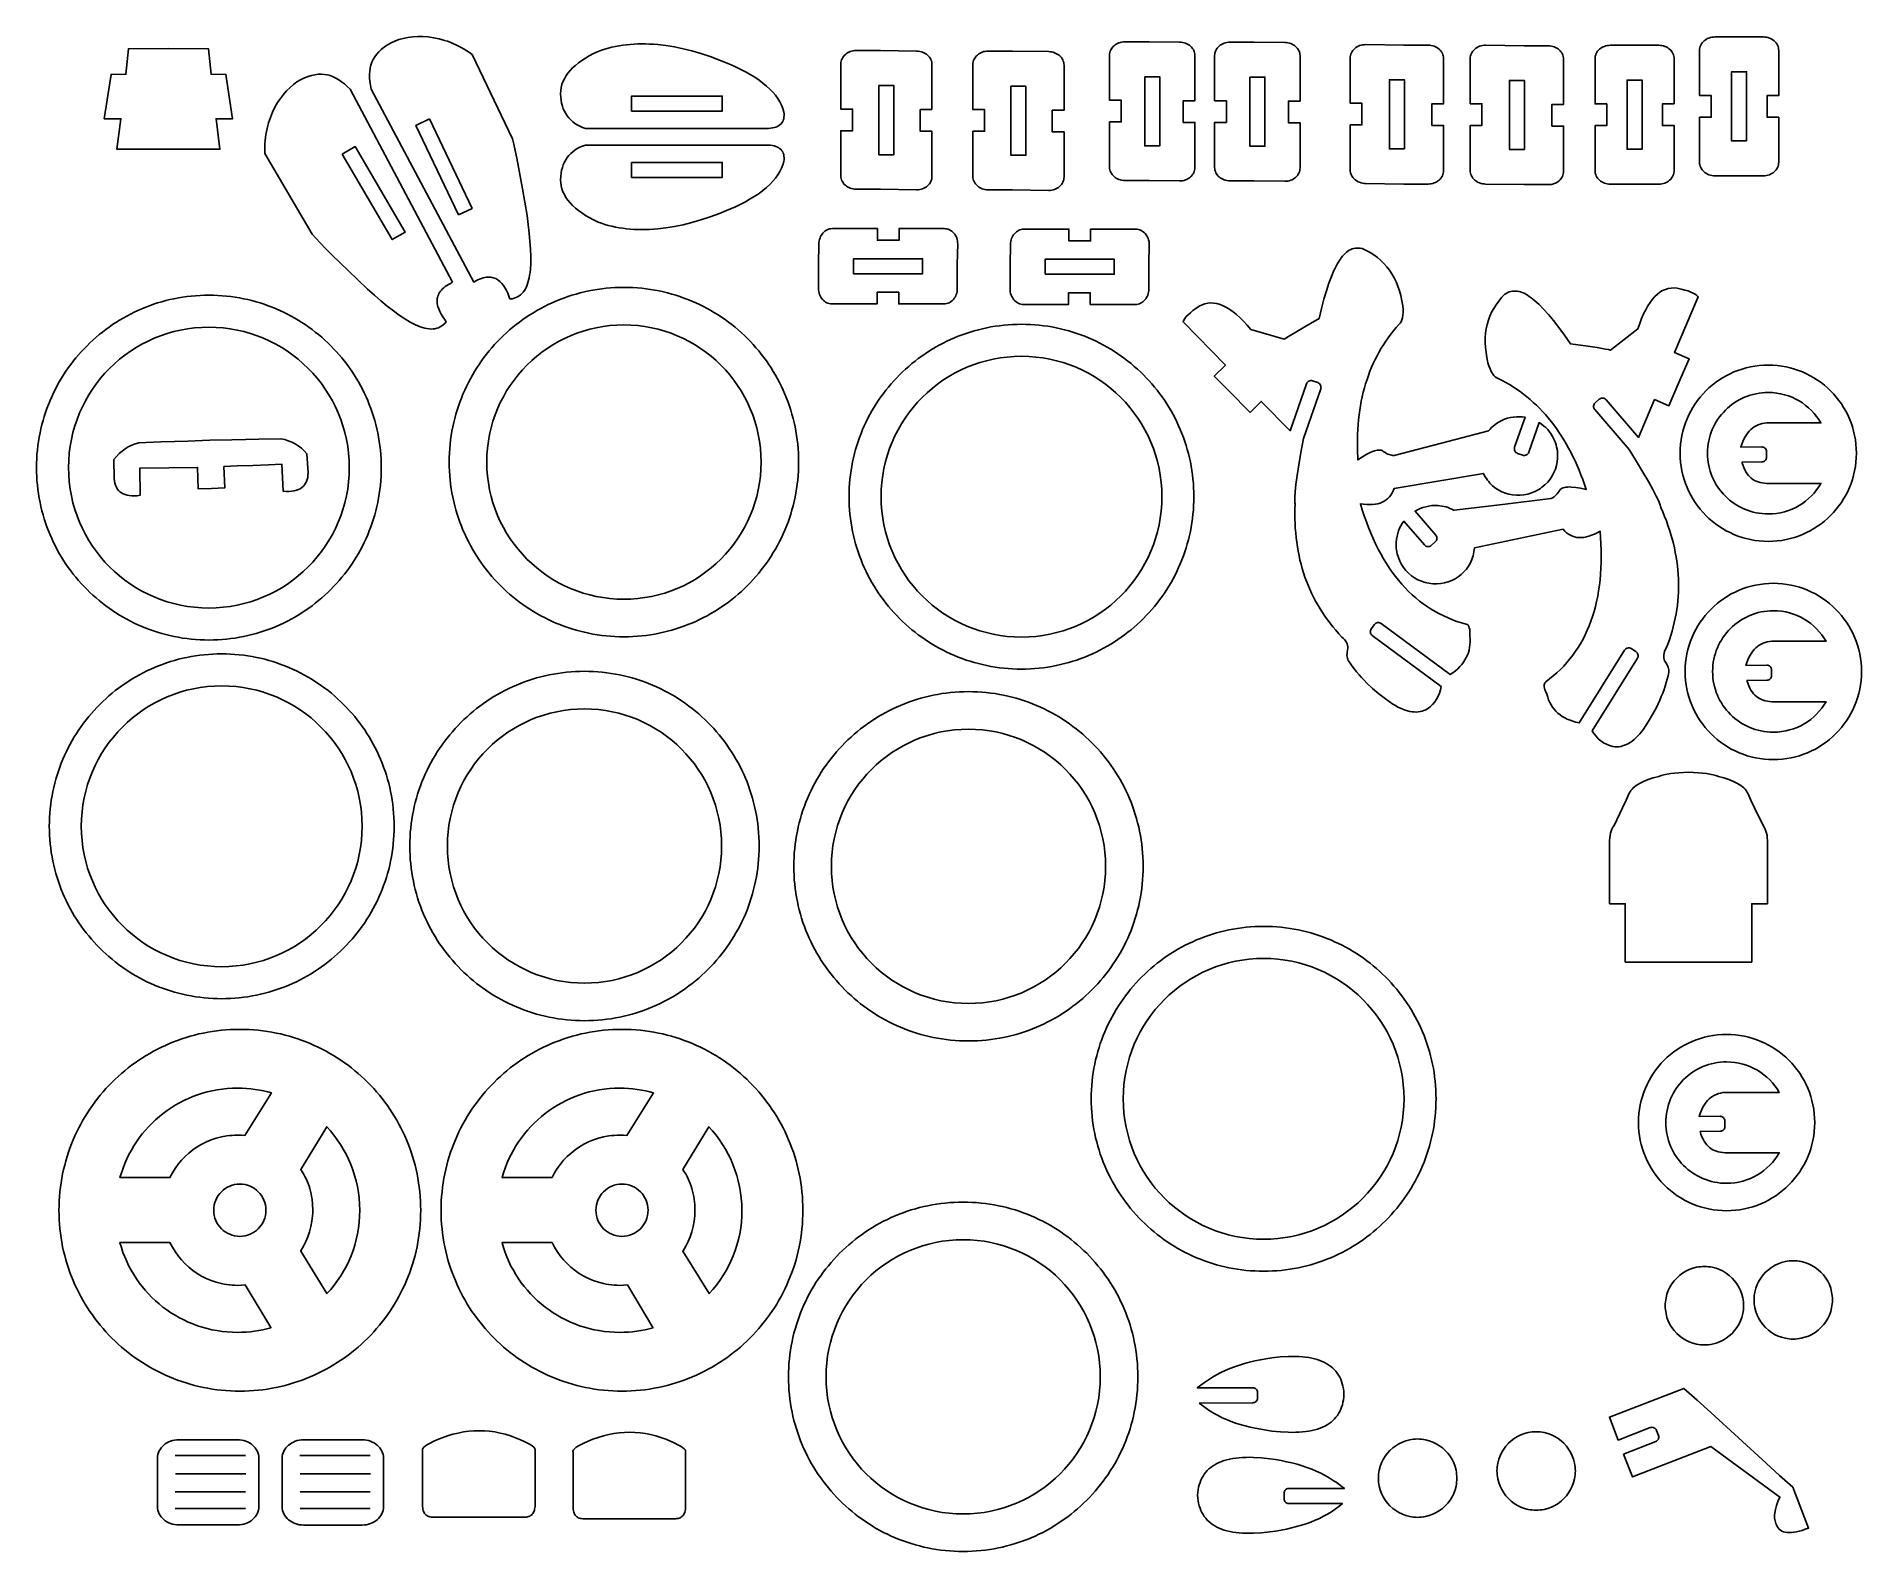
# Model space of a CAD drawing. Extents: x 0 to 592, y 5 to 496.
import ezdxf

# ---------------------------------------------------------------- set-up
doc = ezdxf.new("R2010")
doc.units = 0
doc.header["$MEASUREMENT"] = 0
doc.layers.add('DEFAULT_LAYER', color=1, linetype='Continuous')
doc.layers.add('HARLEY_2', color=1, linetype='Continuous')

msp = doc.modelspace()

# ---------------------------------------------------------------- linework, layer by layer
at = {"layer": 'DEFAULT_LAYER'}
for points in [[(290.26, 472.1), (286.46, 472.1), (286.46, 465.08), (290.26, 465.08), (290.26, 450.46), (290.23, 450.02), (290.16, 449.59), (290.04, 449.17), (289.87, 448.76), (289.66, 448.38), (289.41, 448.01), (289.12, 447.68), (288.8, 447.36), (288.44, 447.08), (288.06, 446.83), (287.65, 446.61), (287.21, 446.42), (286.76, 446.28), (286.28, 446.17), (285.79, 446.11), (285.28, 446.1), (273.53, 446.29), (265.68, 446.29), (265.18, 446.31), (264.68, 446.38), (264.21, 446.49), (263.75, 446.64), (263.31, 446.82), (262.9, 447.04), (262.52, 447.29), (262.17, 447.57), (261.84, 447.89), (261.56, 448.22), (261.31, 448.58), (261.09, 448.96), (260.93, 449.36), (260.8, 449.78), (260.73, 450.21), (260.7, 450.66), (260.7, 465.28), (264.5, 465.28), (264.5, 472.3), (260.7, 472.3), (260.7, 486.92), (260.73, 487.37), (260.8, 487.8), (260.93, 488.22), (261.09, 488.62), (261.31, 489), (261.56, 489.36), (261.84, 489.69), (262.17, 490), (262.52, 490.29), (262.9, 490.54), (263.31, 490.76), (263.75, 490.94), (264.21, 491.09), (264.68, 491.2), (265.18, 491.27), (265.68, 491.29), (273.53, 491.29), (285.28, 491.09), (285.79, 491.06), (286.28, 490.99), (286.76, 490.88), (287.21, 490.73), (287.65, 490.54), (288.06, 490.32), (288.44, 490.07), (288.8, 489.79), (289.12, 489.48), (289.41, 489.15), (289.66, 488.79), (289.87, 488.41), (290.04, 488.02), (290.16, 487.6), (290.23, 487.17), (290.26, 486.72), (290.26, 472.1)], [(303.5, 465.08), (307.3, 465.08), (307.3, 472.1), (303.5, 472.1), (303.5, 486.72), (303.53, 487.17), (303.6, 487.6), (303.73, 488.02), (303.89, 488.42), (304.1, 488.8), (304.35, 489.16), (304.64, 489.5), (304.96, 489.81), (305.32, 490.09), (305.7, 490.34), (306.11, 490.56), (306.55, 490.75), (307, 490.9), (307.48, 491), (307.97, 491.07), (308.48, 491.09), (316.33, 491.09), (328.08, 490.9), (328.58, 490.87), (329.08, 490.8), (329.55, 490.68), (330.01, 490.53), (330.45, 490.35), (330.86, 490.13), (331.24, 489.88), (331.59, 489.6), (331.92, 489.29), (332.2, 488.96), (332.45, 488.6), (332.67, 488.22), (332.83, 487.82), (332.96, 487.41), (333.03, 486.97), (333.06, 486.53), (333.06, 471.91), (329.26, 471.91), (329.26, 464.89), (333.06, 464.89), (333.06, 450.27), (333.03, 449.82), (332.96, 449.39), (332.83, 448.97), (332.67, 448.57), (332.45, 448.18), (332.2, 447.82), (331.92, 447.48), (331.6, 447.17), (331.24, 446.88), (330.86, 446.63), (330.45, 446.41), (330.01, 446.23), (329.55, 446.08), (329.08, 445.98), (328.58, 445.92), (328.08, 445.9), (316.33, 446.1), (308.48, 446.1), (307.97, 446.12), (307.48, 446.19), (307, 446.29), (306.55, 446.44), (306.11, 446.63), (305.7, 446.85), (305.32, 447.1), (304.96, 447.38), (304.64, 447.69), (304.35, 448.03), (304.1, 448.39), (303.89, 448.77), (303.73, 449.17), (303.6, 449.59), (303.53, 450.02), (303.5, 450.46), (303.5, 465.08)], [(375.49, 453.36), (375.47, 452.92), (375.39, 452.49), (375.27, 452.07), (375.1, 451.66), (374.89, 451.28), (374.64, 450.92), (374.35, 450.58), (374.03, 450.27), (373.68, 449.98), (373.29, 449.73), (372.88, 449.51), (372.45, 449.33), (371.99, 449.18), (371.51, 449.08), (371.02, 449.01), (370.51, 449), (360.64, 449.11), (352.79, 449.11), (352.28, 449.14), (351.79, 449.2), (351.31, 449.31), (350.85, 449.46), (350.42, 449.64), (350.01, 449.86), (349.62, 450.11), (349.27, 450.4), (348.95, 450.71), (348.66, 451.04), (348.41, 451.4), (348.2, 451.79), (348.03, 452.19), (347.91, 452.6), (347.83, 453.04), (347.81, 453.48), (347.81, 468.1), (351.6, 468.1), (351.6, 475.12), (347.81, 475.12), (347.81, 489.74), (347.83, 490.19), (347.91, 490.62), (348.03, 491.04), (348.2, 491.44), (348.41, 491.82), (348.66, 492.18), (348.95, 492.52), (349.27, 492.83), (349.62, 493.11), (350.01, 493.36), (350.42, 493.58), (350.85, 493.77), (351.31, 493.91), (351.79, 494.02), (352.28, 494.09), (352.79, 494.11), (360.64, 494.11), (370.51, 493.99), (371.02, 493.96), (371.51, 493.89), (371.99, 493.78), (372.45, 493.63), (372.88, 493.45), (373.29, 493.23), (373.68, 492.98), (374.03, 492.7), (374.35, 492.39), (374.64, 492.05), (374.89, 491.7), (375.1, 491.32), (375.27, 490.92), (375.39, 490.5), (375.47, 490.07), (375.49, 489.63), (375.49, 475), (371.7, 475), (371.7, 467.98), (375.49, 467.98), (375.49, 453.36)], [(456.08, 452.35), (456.05, 451.91), (455.98, 451.48), (455.86, 451.06), (455.69, 450.66), (455.48, 450.28), (455.23, 449.92), (454.94, 449.58), (454.62, 449.27), (454.26, 448.99), (453.88, 448.74), (453.47, 448.52), (453.03, 448.33), (452.58, 448.18), (452.1, 448.08), (451.61, 448.01), (451.1, 447.99), (443.25, 447.99), (430.8, 448.18), (430.29, 448.21), (429.8, 448.28), (429.32, 448.4), (428.87, 448.55), (428.43, 448.73), (428.02, 448.95), (427.64, 449.2), (427.28, 449.48), (426.96, 449.79), (426.67, 450.12), (426.42, 450.48), (426.21, 450.86), (426.04, 451.26), (425.92, 451.67), (425.85, 452.11), (425.82, 452.55), (425.82, 467.17), (429.62, 467.17), (429.62, 474.19), (425.82, 474.19), (425.82, 488.81), (425.85, 489.26), (425.92, 489.69), (426.04, 490.11), (426.21, 490.51), (426.42, 490.9), (426.67, 491.26), (426.96, 491.6), (427.28, 491.91), (427.64, 492.2), (428.02, 492.45), (428.43, 492.67), (428.87, 492.85), (429.32, 493), (429.8, 493.1), (430.29, 493.16), (430.8, 493.18), (443.25, 492.98), (451.1, 492.98), (451.61, 492.96), (452.1, 492.89), (452.58, 492.79), (453.03, 492.64), (453.47, 492.45), (453.88, 492.23), (454.26, 491.98), (454.62, 491.7), (454.94, 491.39), (455.23, 491.05), (455.48, 490.69), (455.69, 490.31), (455.86, 489.91), (455.98, 489.49), (456.05, 489.06), (456.08, 488.62), (456.08, 474), (452.28, 474), (452.28, 466.98), (456.08, 466.98), (456.08, 452.35)], [(464.73, 488.62), (464.75, 489.06), (464.83, 489.49), (464.95, 489.91), (465.12, 490.32), (465.33, 490.7), (465.58, 491.06), (465.87, 491.4), (466.19, 491.72), (466.54, 492), (466.93, 492.25), (467.34, 492.47), (467.77, 492.66), (468.23, 492.8), (468.71, 492.91), (469.2, 492.97), (469.71, 492.98), (482.16, 492.79), (490.01, 492.79), (490.51, 492.77), (491.01, 492.7), (491.48, 492.59), (491.94, 492.44), (492.38, 492.26), (492.79, 492.04), (493.17, 491.79), (493.52, 491.5), (493.85, 491.19), (494.13, 490.86), (494.38, 490.5), (494.59, 490.12), (494.76, 489.72), (494.89, 489.3), (494.96, 488.87), (494.99, 488.42), (494.99, 473.8), (491.19, 473.8), (491.19, 466.78), (494.99, 466.78), (494.99, 452.16), (494.96, 451.71), (494.89, 451.28), (494.76, 450.86), (494.59, 450.46), (494.38, 450.08), (494.13, 449.72), (493.85, 449.39), (493.52, 449.07), (493.17, 448.79), (492.79, 448.54), (492.38, 448.32), (491.94, 448.14), (491.48, 447.99), (491.01, 447.88), (490.51, 447.81), (490.01, 447.79), (482.16, 447.79), (469.71, 447.99), (469.2, 448.02), (468.71, 448.09), (468.23, 448.2), (467.77, 448.35), (467.34, 448.54), (466.93, 448.75), (466.54, 449.01), (466.19, 449.29), (465.87, 449.59), (465.58, 449.93), (465.33, 450.29), (465.12, 450.67), (464.95, 451.06), (464.83, 451.48), (464.75, 451.91), (464.73, 452.35), (464.73, 466.98), (468.52, 466.98), (468.52, 474), (464.73, 474), (464.73, 488.62)], [(131.15, 115.37), (131.17, 116.88), (131.22, 118.39), (131.32, 119.88), (131.45, 121.37), (131.62, 122.84), (131.82, 124.3), (132.06, 125.75), (132.34, 127.19), (132.65, 128.61), (132.99, 130.02), (133.37, 131.42), (133.79, 132.8), (134.23, 134.17), (134.71, 135.53), (135.22, 136.87), (135.76, 138.19), (136.33, 139.5), (136.93, 140.79), (137.56, 142.06), (138.23, 143.32), (138.92, 144.55), (139.64, 145.77), (140.39, 146.97), (141.16, 148.15), (141.97, 149.31), (142.8, 150.45), (143.66, 151.57), (144.54, 152.66), (145.45, 153.74), (146.38, 154.79), (147.34, 155.82), (148.32, 156.83), (149.33, 157.81), (150.36, 158.77), (151.41, 159.7), (152.49, 160.61), (153.58, 161.49), (154.7, 162.35), (155.84, 163.18), (157, 163.99), (158.18, 164.76), (159.38, 165.51), (160.6, 166.23), (161.83, 166.92), (163.09, 167.59), (164.36, 168.22), (165.65, 168.82), (166.96, 169.39), (168.28, 169.93), (169.62, 170.44), (170.98, 170.92), (172.35, 171.36), (173.73, 171.78), (175.13, 172.15), (176.54, 172.5), (177.96, 172.81), (179.4, 173.09), (180.85, 173.33), (182.31, 173.53), (183.78, 173.7), (185.27, 173.83), (186.76, 173.92), (188.27, 173.98), (189.78, 174), (191.29, 173.98), (192.79, 173.92), (194.29, 173.83), (195.77, 173.7), (197.24, 173.53), (198.71, 173.33), (200.15, 173.09), (201.59, 172.81), (203.02, 172.5), (204.43, 172.15), (205.83, 171.78), (207.21, 171.36), (208.58, 170.92), (209.93, 170.44), (211.27, 169.93), (212.6, 169.39), (213.9, 168.82), (215.19, 168.22), (216.47, 167.59), (217.72, 166.92), (218.96, 166.23), (220.18, 165.51), (221.38, 164.76), (222.56, 163.99), (223.72, 163.18), (224.85, 162.35), (225.97, 161.49), (227.07, 160.61), (228.14, 159.7), (229.2, 158.77), (230.23, 157.81), (231.23, 156.83), (232.22, 155.82), (233.17, 154.79), (234.11, 153.74), (235.02, 152.66), (235.9, 151.57), (236.76, 150.45), (237.59, 149.31), (238.39, 148.15), (239.17, 146.97), (239.92, 145.77), (240.64, 144.55), (241.33, 143.32), (241.99, 142.06), (242.62, 140.79), (243.23, 139.5), (243.8, 138.19), (244.34, 136.87), (244.85, 135.53), (245.33, 134.17), (245.77, 132.8), (246.18, 131.42), (246.56, 130.02), (246.91, 128.61), (247.22, 127.19), (247.49, 125.75), (247.73, 124.3), (247.94, 122.84), (248.1, 121.37), (248.24, 119.88), (248.33, 118.39), (248.39, 116.88), (248.41, 115.37), (248.39, 113.86), (248.33, 112.36), (248.24, 110.86), (248.1, 109.38), (247.94, 107.91), (247.73, 106.44), (247.49, 104.99), (247.22, 103.56), (246.91, 102.13), (246.56, 100.72), (246.18, 99.32), (245.77, 97.94), (245.33, 96.57), (244.85, 95.22), (244.34, 93.88), (243.8, 92.55), (243.23, 91.25), (242.62, 89.96), (241.99, 88.68), (241.33, 87.43), (240.64, 86.19), (239.92, 84.97), (239.17, 83.77), (238.39, 82.59), (237.59, 81.43), (236.76, 80.3), (235.9, 79.18), (235.02, 78.08), (234.11, 77.01), (233.17, 75.95), (232.22, 74.92), (231.23, 73.92), (230.23, 72.93), (229.2, 71.98), (228.14, 71.04), (227.07, 70.13), (225.97, 69.25), (224.85, 68.39), (223.72, 67.56), (222.56, 66.76), (221.38, 65.98), (220.18, 65.23), (218.96, 64.51), (217.72, 63.82), (216.47, 63.16), (215.19, 62.52), (213.9, 61.92), (212.6, 61.35), (211.27, 60.81), (209.93, 60.3), (208.58, 59.82), (207.21, 59.38), (205.83, 58.97), (204.43, 58.59), (203.02, 58.24), (201.59, 57.93), (200.15, 57.66), (198.71, 57.42), (197.24, 57.21), (195.77, 57.05), (194.29, 56.91), (192.79, 56.82), (191.29, 56.76), (189.78, 56.74), (188.27, 56.76), (186.76, 56.82), (185.27, 56.91), (183.78, 57.05), (182.31, 57.21), (180.85, 57.42), (179.4, 57.66), (177.96, 57.93), (176.54, 58.24), (175.13, 58.59), (173.73, 58.97), (172.35, 59.38), (170.98, 59.82), (169.62, 60.3), (168.28, 60.81), (166.96, 61.35), (165.65, 61.92), (164.36, 62.52), (163.09, 63.16), (161.83, 63.82), (160.6, 64.51), (159.38, 65.23), (158.18, 65.98), (157, 66.76), (155.84, 67.56), (154.7, 68.39), (153.58, 69.25), (152.49, 70.13), (151.41, 71.04), (150.36, 71.98), (149.33, 72.93), (148.32, 73.92), (147.34, 74.92), (146.38, 75.95), (145.45, 77.01), (144.54, 78.08), (143.66, 79.18), (142.8, 80.3), (141.97, 81.43), (141.16, 82.59), (140.39, 83.77), (139.64, 84.97), (138.92, 86.19), (138.23, 87.43), (137.56, 88.68), (136.93, 89.96), (136.33, 91.25), (135.76, 92.55), (135.22, 93.88), (134.71, 95.22), (134.23, 96.57), (133.79, 97.94), (133.37, 99.32), (132.99, 100.72), (132.65, 102.13), (132.34, 103.56), (132.06, 104.99), (131.82, 106.44), (131.62, 107.91), (131.45, 109.38), (131.32, 110.86), (131.22, 112.36), (131.17, 113.86), (131.15, 115.37)], [(76.17, 153.41), (74.95, 153.74), (73.6, 154.05), (72.24, 154.32), (70.86, 154.54), (69.47, 154.72), (68.06, 154.85), (66.64, 154.93), (65.2, 154.95), (63.5, 154.92), (61.83, 154.81), (60.17, 154.63), (58.53, 154.39), (56.92, 154.08), (55.33, 153.71), (53.76, 153.27), (52.22, 152.77), (50.71, 152.21), (49.23, 151.59), (47.78, 150.92), (46.36, 150.19), (44.98, 149.4), (43.63, 148.56), (42.32, 147.67), (41.05, 146.72), (39.82, 145.73), (38.62, 144.69), (37.47, 143.61), (36.37, 142.48), (35.31, 141.31), (34.3, 140.09), (33.33, 138.84), (32.42, 137.54), (31.55, 136.21), (30.74, 134.85), (29.98, 133.44), (29.28, 132.01), (28.64, 130.54), (28.05, 129.05), (27.52, 127.52), (27.06, 125.97), (43.27, 125.97), (44.06, 127.47), (44.95, 128.9), (45.93, 130.27), (47, 131.56), (48.16, 132.77), (49.39, 133.9), (50.7, 134.95), (52.09, 135.9), (53.54, 136.76), (55.05, 137.51), (56.63, 138.17), (58.25, 138.71), (59.93, 139.14), (61.65, 139.46), (62.52, 139.57), (63.41, 139.65), (64.3, 139.7), (65.2, 139.71), (66.45, 139.68), (67.53, 139.6), (76.17, 153.41)], [(200.04, 153.41), (198.81, 153.74), (197.47, 154.05), (196.1, 154.32), (194.73, 154.54), (193.33, 154.72), (191.92, 154.85), (190.5, 154.93), (189.07, 154.95), (187.37, 154.92), (185.69, 154.81), (184.04, 154.63), (182.4, 154.39), (180.78, 154.08), (179.19, 153.71), (177.63, 153.27), (176.09, 152.77), (174.58, 152.21), (173.1, 151.59), (171.65, 150.92), (170.23, 150.19), (168.85, 149.4), (167.5, 148.56), (166.19, 147.67), (164.92, 146.72), (163.68, 145.73), (162.49, 144.69), (161.34, 143.61), (160.24, 142.48), (159.18, 141.31), (158.16, 140.09), (157.2, 138.84), (156.28, 137.54), (155.42, 136.21), (154.61, 134.85), (153.85, 133.44), (153.15, 132.01), (152.5, 130.54), (151.92, 129.05), (151.39, 127.52), (150.92, 125.97), (167.14, 125.97), (167.93, 127.47), (168.81, 128.9), (169.8, 130.27), (170.87, 131.56), (172.02, 132.77), (173.26, 133.9), (174.57, 134.95), (175.96, 135.9), (177.41, 136.76), (178.92, 137.51), (180.49, 138.17), (182.12, 138.71), (183.79, 139.14), (185.51, 139.46), (186.39, 139.57), (187.27, 139.65), (188.17, 139.7), (189.07, 139.71), (190.32, 139.68), (191.4, 139.6), (200.04, 153.41)], [(209.57, 102.25), (210.43, 103.71), (211.2, 105.22), (211.85, 106.79), (212.4, 108.42), (212.83, 110.1), (213.15, 111.82), (213.26, 112.69), (213.34, 113.58), (213.39, 114.47), (213.41, 115.37), (213.35, 117.22), (213.17, 119), (213.04, 119.87), (212.88, 120.72), (212.68, 121.56), (212.46, 122.39), (212.2, 123.21), (211.91, 124.01), (211.59, 124.8), (211.24, 125.58), (210.86, 126.35), (210.44, 127.12), (209.98, 127.87), (209.5, 128.61), (217.93, 142.45), (219.13, 141.1), (220.28, 139.69), (221.36, 138.23), (222.37, 136.72), (223.32, 135.15), (224.2, 133.54), (225.01, 131.89), (225.74, 130.19), (226.4, 128.45), (226.97, 126.68), (227.47, 124.87), (227.88, 123.03), (228.21, 121.15), (228.45, 119.25), (228.59, 117.32), (228.65, 115.37), (228.61, 113.42), (228.47, 111.5), (228.25, 109.6), (227.93, 107.74), (227.53, 105.9), (227.04, 104.1), (226.48, 102.33), (225.83, 100.61), (225.1, 98.92), (224.3, 97.27), (223.42, 95.66), (222.47, 94.11), (221.46, 92.6), (220.37, 91.14), (219.22, 89.73), (218.01, 88.37), (209.5, 102.14), (209.52, 102.19), (209.57, 102.25)], [(181.31, 115.37), (181.36, 116.24), (181.48, 117.08), (181.69, 117.89), (181.98, 118.67), (182.33, 119.41), (182.76, 120.1), (183.25, 120.76), (183.79, 121.36), (184.39, 121.9), (185.04, 122.39), (185.74, 122.82), (186.48, 123.17), (187.26, 123.46), (188.07, 123.67), (188.91, 123.79), (189.78, 123.84), (190.64, 123.79), (191.48, 123.67), (192.3, 123.46), (193.07, 123.17), (193.81, 122.82), (194.51, 122.39), (195.16, 121.9), (195.76, 121.36), (196.31, 120.76), (196.8, 120.1), (197.22, 119.41), (197.58, 118.67), (197.86, 117.89), (198.07, 117.08), (198.2, 116.24), (198.24, 115.37), (198.2, 114.51), (198.07, 113.67), (197.86, 112.85), (197.58, 112.08), (197.22, 111.34), (196.8, 110.64), (196.31, 109.99), (195.76, 109.39), (195.16, 108.84), (194.51, 108.35), (193.81, 107.93), (193.07, 107.57), (192.3, 107.29), (191.48, 107.08), (190.64, 106.95), (189.78, 106.91), (188.91, 106.95), (188.07, 107.08), (187.26, 107.29), (186.48, 107.57), (185.74, 107.93), (185.04, 108.35), (184.39, 108.84), (183.79, 109.39), (183.25, 109.99), (182.76, 110.64), (182.33, 111.34), (181.98, 112.08), (181.69, 112.85), (181.48, 113.67), (181.36, 114.51), (181.31, 115.37)], [(67.65, 91.23), (66.4, 91.06), (65.2, 91.03), (64.3, 91.05), (63.41, 91.1), (62.52, 91.18), (61.64, 91.29), (60.78, 91.44), (59.92, 91.61), (58.25, 92.05), (56.62, 92.6), (55.04, 93.27), (53.53, 94.04), (52.07, 94.91), (50.68, 95.87), (49.37, 96.93), (48.13, 98.07), (46.97, 99.29), (45.9, 100.59), (44.91, 101.96), (44.03, 103.4), (43.24, 104.9), (27.45, 104.9), (27.1, 104.9), (27.04, 104.88), (27.04, 104.83), (27.5, 103.26), (28.02, 101.73), (28.6, 100.22), (29.24, 98.75), (29.94, 97.3), (30.69, 95.9), (31.5, 94.52), (32.36, 93.19), (33.27, 91.89), (34.23, 90.63), (35.24, 89.42), (36.3, 88.24), (37.4, 87.11), (38.55, 86.03), (39.74, 84.99), (40.98, 84), (42.25, 83.06), (43.56, 82.16), (44.91, 81.33), (46.3, 80.54), (47.72, 79.81), (49.17, 79.14), (50.66, 78.52), (52.17, 77.96), (53.71, 77.46), (55.29, 77.03), (56.88, 76.66), (58.5, 76.35), (60.15, 76.11), (61.81, 75.93), (63.5, 75.83), (65.2, 75.79), (66.6, 75.82), (67.98, 75.89), (69.35, 76.01), (70.71, 76.17), (72.05, 76.39), (73.38, 76.64), (74.69, 76.94), (75.99, 77.29), (75.94, 77.37), (67.65, 91.23)], [(191.51, 91.23), (190.27, 91.06), (189.07, 91.03), (188.17, 91.05), (187.27, 91.1), (186.39, 91.18), (185.51, 91.29), (184.65, 91.44), (183.79, 91.61), (182.11, 92.05), (180.48, 92.6), (178.91, 93.27), (177.39, 94.04), (175.94, 94.91), (174.55, 95.87), (173.23, 96.93), (172, 98.07), (170.84, 99.29), (169.76, 100.59), (168.78, 101.96), (167.89, 103.4), (167.1, 104.9), (151.31, 104.9), (150.97, 104.9), (150.91, 104.88), (150.91, 104.83), (151.37, 103.26), (151.89, 101.73), (152.47, 100.22), (153.11, 98.75), (153.8, 97.3), (154.56, 95.9), (155.36, 94.52), (156.22, 93.19), (157.14, 91.89), (158.1, 90.63), (159.11, 89.42), (160.17, 88.24), (161.27, 87.11), (162.42, 86.03), (163.61, 84.99), (164.84, 84), (166.12, 83.06), (167.43, 82.16), (168.78, 81.33), (170.17, 80.54), (171.59, 79.81), (173.04, 79.14), (174.52, 78.52), (176.04, 77.96), (177.58, 77.46), (179.15, 77.03), (180.75, 76.66), (182.37, 76.35), (184.01, 76.11), (185.68, 75.93), (187.36, 75.83), (189.07, 75.79), (190.46, 75.82), (191.85, 75.89), (193.22, 76.01), (194.57, 76.17), (195.92, 76.39), (197.24, 76.64), (198.56, 76.94), (199.85, 77.29), (199.8, 77.37), (191.51, 91.23)]]:
    msp.add_lwpolyline(points, close=True, dxfattribs=at)
at = {"layer": 'HARLEY_2'}
for points in [[(42.77, 459.24), (59.46, 459.24), (58.2, 469.17), (63.56, 469.14), (61.38, 483.53), (56.59, 483.55), (55.72, 491.85), (42.77, 491.88), (29.82, 491.85), (28.96, 483.55), (24.17, 483.53), (21.98, 469.14), (27.34, 469.17), (26.08, 459.24), (42.77, 459.24)], [(158.99, 437.77), (159.38, 434.83), (159.71, 432.03), (159.95, 429.37), (160.12, 426.86), (160.2, 424.51), (160.19, 422.32), (160.07, 420.3), (159.97, 419.36), (159.85, 418.46), (159.7, 417.61), (159.51, 416.8), (159.3, 416.04), (159.06, 415.32), (158.79, 414.65), (158.48, 414.04), (158.14, 413.47), (157.77, 412.95), (157.36, 412.49), (156.92, 412.08), (156.44, 411.72), (155.92, 411.41), (155.37, 411.16), (154.78, 410.96), (154.15, 410.82), (153.47, 410.74), (153.12, 411.67), (152.74, 412.58), (152.32, 413.46), (151.87, 414.29), (151.37, 415.06), (150.82, 415.76), (150.23, 416.38), (149.57, 416.9), (149.22, 417.12), (148.86, 417.32), (148.47, 417.48), (148.07, 417.61), (147.66, 417.71), (147.22, 417.78), (146.77, 417.81), (146.29, 417.8), (145.8, 417.76), (145.28, 417.67), (144.75, 417.55), (144.19, 417.37), (143.61, 417.16), (143.01, 416.9), (142.38, 416.59), (141.73, 416.23), (108.43, 478.74), (108.22, 480.02), (108.07, 481.25), (107.99, 482.41), (107.98, 483.52), (108.04, 484.57), (108.18, 485.58), (108.41, 486.54), (108.72, 487.46), (109.13, 488.35), (109.63, 489.2), (110.23, 490.01), (110.94, 490.81), (111.76, 491.58), (112.69, 492.33), (113.74, 493.06), (114.91, 493.78), (116.15, 494.34), (117.48, 494.82), (118.89, 495.21), (120.38, 495.51), (121.94, 495.71), (123.57, 495.81), (125.24, 495.79), (126.96, 495.67), (128.71, 495.42), (130.49, 495.05), (132.28, 494.56), (133.18, 494.26), (134.09, 493.92), (134.99, 493.55), (135.89, 493.15), (136.79, 492.71), (137.68, 492.23), (138.57, 491.72), (139.46, 491.17), (140.34, 490.57), (141.21, 489.94), (154.25, 462.66), (154.68, 460.94), (155.15, 458.83), (155.68, 456.32), (156.24, 453.41), (157.52, 446.39), (158.99, 437.77)], [(237.26, 466.02), (177.95, 466.02), (177, 466.36), (176.12, 466.74), (175.29, 467.18), (174.52, 467.66), (173.8, 468.19), (173.15, 468.77), (172.56, 469.4), (172.02, 470.08), (171.54, 470.81), (171.12, 471.58), (170.76, 472.41), (170.46, 473.28), (170.22, 474.2), (170.03, 475.17), (169.9, 476.19), (169.83, 477.26), (169.9, 478.26), (170.06, 479.25), (170.31, 480.21), (170.65, 481.16), (171.09, 482.09), (171.62, 482.99), (172.24, 483.88), (172.96, 484.75), (173.76, 485.6), (174.66, 486.43), (175.66, 487.24), (176.74, 488.03), (177.92, 488.8), (179.19, 489.55), (180.55, 490.28), (182.01, 490.99), (183.11, 491.38), (184.22, 491.73), (185.35, 492.04), (186.5, 492.33), (187.65, 492.58), (188.83, 492.8), (190.01, 492.99), (191.22, 493.14), (192.43, 493.26), (193.67, 493.35), (194.91, 493.4), (196.17, 493.42), (197.45, 493.41), (198.74, 493.37), (200.04, 493.29), (201.36, 493.18), (204.04, 492.86), (206.79, 492.41), (209.59, 491.82), (212.44, 491.11), (215.36, 490.26), (218.34, 489.29), (221.37, 488.18), (224.46, 486.93), (226.34, 486.11), (228.12, 485.26), (229.8, 484.39), (231.37, 483.5), (232.84, 482.59), (234.21, 481.67), (235.47, 480.72), (236.64, 479.76), (237.7, 478.77), (238.65, 477.77), (239.51, 476.74), (240.26, 475.7), (240.92, 474.63), (241.46, 473.55), (241.91, 472.45), (242.25, 471.33), (242.31, 470.72), (242.32, 470.15), (242.28, 469.62), (242.19, 469.12), (242.05, 468.66), (241.86, 468.24), (241.62, 467.85), (241.33, 467.5), (240.99, 467.19), (240.61, 466.91), (240.17, 466.67), (239.69, 466.47), (239.16, 466.3), (238.57, 466.17), (237.94, 466.08), (237.26, 466.02)], [(381.88, 475), (381.88, 489.63), (381.91, 490.07), (381.98, 490.5), (382.1, 490.92), (382.27, 491.32), (382.48, 491.7), (382.73, 492.06), (383.02, 492.4), (383.34, 492.71), (383.7, 492.99), (384.08, 493.24), (384.49, 493.46), (384.93, 493.65), (385.38, 493.8), (385.86, 493.9), (386.35, 493.97), (386.86, 493.99), (394.71, 493.99), (404.58, 493.88), (405.09, 493.85), (405.59, 493.78), (406.06, 493.67), (406.52, 493.52), (406.95, 493.33), (407.36, 493.11), (407.75, 492.86), (408.1, 492.58), (408.42, 492.27), (408.71, 491.94), (408.96, 491.58), (409.17, 491.2), (409.34, 490.8), (409.46, 490.38), (409.54, 489.95), (409.57, 489.51), (409.57, 474.89), (405.77, 474.89), (405.77, 467.87), (409.57, 467.87), (409.57, 453.25), (409.54, 452.8), (409.46, 452.37), (409.34, 451.95), (409.17, 451.55), (408.96, 451.16), (408.71, 450.8), (408.42, 450.46), (408.1, 450.15), (407.75, 449.87), (407.36, 449.61), (406.95, 449.39), (406.52, 449.21), (406.06, 449.06), (405.59, 448.96), (405.09, 448.9), (404.58, 448.88), (394.71, 449), (386.86, 449), (386.35, 449.02), (385.86, 449.09), (385.38, 449.19), (384.93, 449.34), (384.49, 449.53), (384.08, 449.75), (383.7, 450), (383.34, 450.28), (383.02, 450.59), (382.73, 450.93), (382.48, 451.29), (382.27, 451.67), (382.1, 452.07), (381.98, 452.49), (381.91, 452.92), (381.88, 453.36), (381.88, 467.98), (385.68, 467.98), (385.68, 475), (381.88, 475)], [(530.83, 473.98), (527.03, 473.98), (527.03, 466.96), (530.83, 466.96), (530.83, 452.34), (530.8, 451.89), (530.73, 451.46), (530.6, 451.04), (530.44, 450.64), (530.22, 450.26), (529.97, 449.9), (529.69, 449.56), (529.36, 449.25), (529.01, 448.97), (528.63, 448.72), (528.22, 448.5), (527.78, 448.31), (527.32, 448.17), (526.85, 448.06), (526.35, 447.99), (525.85, 447.97), (518, 447.97), (510.15, 447.97), (509.64, 447.99), (509.15, 448.06), (508.68, 448.17), (508.22, 448.31), (507.78, 448.5), (507.37, 448.72), (506.99, 448.97), (506.63, 449.25), (506.31, 449.56), (506.02, 449.9), (505.77, 450.26), (505.56, 450.64), (505.4, 451.04), (505.27, 451.46), (505.2, 451.89), (505.17, 452.34), (505.17, 466.96), (508.97, 466.96), (508.97, 473.98), (505.17, 473.98), (505.17, 488.6), (505.2, 489.04), (505.27, 489.48), (505.4, 489.89), (505.56, 490.29), (505.77, 490.68), (506.02, 491.04), (506.31, 491.37), (506.63, 491.68), (506.99, 491.96), (507.37, 492.22), (507.78, 492.44), (508.22, 492.62), (508.68, 492.77), (509.15, 492.88), (509.64, 492.94), (510.15, 492.97), (518, 492.97), (525.85, 492.97), (526.35, 492.94), (526.85, 492.88), (527.32, 492.77), (527.78, 492.62), (528.22, 492.44), (528.63, 492.22), (529.01, 491.96), (529.36, 491.68), (529.69, 491.37), (529.97, 491.04), (530.22, 490.68), (530.44, 490.29), (530.6, 489.89), (530.73, 489.48), (530.8, 489.04), (530.83, 488.6), (530.83, 473.98)], [(551.89, 450.67), (544.04, 450.67), (543.53, 450.69), (543.04, 450.76), (542.56, 450.87), (542.1, 451.02), (541.67, 451.2), (541.26, 451.42), (540.87, 451.67), (540.52, 451.95), (540.2, 452.26), (539.91, 452.6), (539.66, 452.96), (539.45, 453.34), (539.28, 453.74), (539.16, 454.16), (539.08, 454.59), (539.06, 455.04), (539.06, 469.66), (542.85, 469.66), (542.85, 476.68), (539.06, 476.68), (539.06, 491.3), (539.08, 491.74), (539.16, 492.18), (539.28, 492.59), (539.45, 493), (539.66, 493.38), (539.91, 493.74), (540.2, 494.07), (540.52, 494.38), (540.87, 494.67), (541.26, 494.92), (541.67, 495.14), (542.1, 495.32), (542.56, 495.47), (543.04, 495.58), (543.53, 495.64), (544.04, 495.67), (551.89, 495.67), (559.73, 495.67), (560.24, 495.64), (560.73, 495.58), (561.21, 495.47), (561.67, 495.32), (562.1, 495.14), (562.51, 494.92), (562.9, 494.67), (563.25, 494.38), (563.57, 494.07), (563.86, 493.74), (564.11, 493.38), (564.32, 493), (564.49, 492.59), (564.61, 492.18), (564.69, 491.74), (564.71, 491.3), (564.71, 476.68), (560.92, 476.68), (560.92, 469.66), (564.71, 469.66), (564.71, 455.04), (564.69, 454.59), (564.61, 454.16), (564.49, 453.74), (564.32, 453.34), (564.11, 452.96), (563.86, 452.6), (563.57, 452.26), (563.25, 451.95), (562.9, 451.67), (562.51, 451.42), (562.1, 451.2), (561.67, 451.02), (561.21, 450.87), (560.73, 450.76), (560.24, 450.69), (559.73, 450.67), (551.89, 450.67)], [(134.81, 416.14), (134.14, 415.8), (133.54, 415.46), (132.98, 415.1), (132.48, 414.74), (132.02, 414.38), (131.62, 414), (131.26, 413.63), (130.94, 413.24), (130.67, 412.85), (130.44, 412.46), (130.25, 412.06), (130.1, 411.66), (129.99, 411.25), (129.91, 410.84), (129.87, 410.43), (129.85, 410.02), (129.92, 409.18), (130.1, 408.34), (130.37, 407.5), (130.73, 406.65), (131.17, 405.81), (131.66, 404.98), (132.2, 404.15), (132.78, 403.33), (132.33, 402.82), (131.86, 402.38), (131.36, 402), (130.85, 401.68), (130.3, 401.42), (129.74, 401.23), (129.15, 401.09), (128.53, 401.02), (127.9, 401), (127.24, 401.03), (126.55, 401.13), (125.85, 401.27), (125.12, 401.47), (124.37, 401.72), (123.6, 402.03), (122.81, 402.38), (121.99, 402.78), (121.16, 403.23), (119.42, 404.26), (117.6, 405.48), (115.69, 406.86), (113.71, 408.4), (111.65, 410.1), (109.51, 411.93), (107.29, 413.9), (100.97, 419.95), (95.87, 424.94), (93.78, 427.04), (91.99, 428.88), (90.51, 430.46), (89.33, 431.77), (74.03, 457.86), (74, 458.94), (74, 459.99), (74.04, 461.04), (74.11, 462.06), (74.22, 463.07), (74.35, 464.06), (74.52, 465.04), (74.72, 465.99), (74.95, 466.92), (75.21, 467.84), (75.8, 469.6), (76.49, 471.28), (77.27, 472.87), (78.13, 474.37), (79.05, 475.76), (80.04, 477.05), (81.08, 478.23), (82.17, 479.3), (83.28, 480.25), (84.42, 481.09), (85.58, 481.79), (86.83, 482.36), (88.03, 482.82), (89.17, 483.17), (90.27, 483.42), (91.32, 483.56), (92.34, 483.6), (93.33, 483.54), (94.28, 483.38), (95.22, 483.13), (96.15, 482.78), (97.06, 482.33), (97.97, 481.79), (98.88, 481.16), (99.8, 480.44), (100.73, 479.63), (101.67, 478.74), (134.81, 416.14)], [(273.05, 479.89), (277.92, 479.89), (277.92, 457.5), (273.05, 457.5), (273.05, 479.89)], [(315.85, 479.69), (320.71, 479.69), (320.71, 457.3), (315.85, 457.3), (315.85, 479.69)], [(359.22, 482.75), (364.08, 482.75), (364.08, 460.36), (359.22, 460.36), (359.22, 482.75)], [(393.29, 482.63), (398.16, 482.63), (398.16, 460.24), (393.29, 460.24), (393.29, 482.63)], [(443.38, 459.39), (438.52, 459.39), (438.52, 481.78), (443.38, 481.78), (443.38, 459.39)], [(482.29, 459.19), (477.42, 459.19), (477.42, 481.58), (482.29, 481.58), (482.29, 459.19)], [(520.43, 459.27), (515.57, 459.27), (515.57, 481.66), (520.43, 481.66), (520.43, 459.27)], [(554.32, 461.97), (549.45, 461.97), (549.45, 484.37), (554.32, 484.37), (554.32, 461.97)], [(192.89, 471.62), (192.89, 476.49), (222.28, 476.49), (222.28, 471.62), (192.89, 471.62)], [(127.36, 469.08), (122.96, 466.98), (136.8, 438.02), (141.19, 440.11), (127.36, 469.08)], [(99.07, 457.65), (103.27, 460.11), (119.52, 432.43), (115.32, 429.97), (99.07, 457.65)], [(237.26, 460.62), (237.94, 460.56), (238.57, 460.47), (239.16, 460.34), (239.69, 460.17), (240.17, 459.97), (240.61, 459.73), (240.99, 459.45), (241.33, 459.14), (241.62, 458.79), (241.86, 458.4), (242.05, 457.98), (242.19, 457.52), (242.28, 457.02), (242.32, 456.49), (242.31, 455.92), (242.25, 455.31), (241.91, 454.19), (241.46, 453.09), (240.92, 452), (240.26, 450.94), (239.51, 449.9), (238.65, 448.87), (237.7, 447.87), (236.64, 446.88), (235.47, 445.92), (234.21, 444.97), (232.84, 444.04), (231.37, 443.14), (229.8, 442.25), (228.12, 441.38), (226.34, 440.53), (224.46, 439.7), (221.37, 438.46), (218.34, 437.35), (215.36, 436.37), (212.44, 435.53), (209.59, 434.81), (206.79, 434.23), (204.04, 433.78), (201.36, 433.46), (200.04, 433.35), (198.74, 433.27), (197.45, 433.23), (196.17, 433.22), (194.91, 433.24), (193.67, 433.29), (192.43, 433.38), (191.22, 433.5), (190.01, 433.65), (188.83, 433.84), (187.65, 434.06), (186.5, 434.31), (185.35, 434.59), (184.22, 434.91), (183.11, 435.26), (182.01, 435.64), (180.55, 436.36), (179.19, 437.09), (177.92, 437.84), (176.74, 438.61), (175.66, 439.4), (174.66, 440.21), (173.76, 441.04), (172.96, 441.89), (172.24, 442.76), (171.62, 443.64), (171.09, 444.55), (170.65, 445.48), (170.31, 446.42), (170.06, 447.39), (169.9, 448.37), (169.83, 449.38), (169.9, 450.45), (170.03, 451.47), (170.22, 452.44), (170.46, 453.36), (170.76, 454.23), (171.12, 455.06), (171.54, 455.83), (172.02, 456.56), (172.56, 457.24), (173.15, 457.87), (173.8, 458.45), (174.52, 458.98), (175.29, 459.46), (176.12, 459.89), (177, 460.28), (177.95, 460.62), (237.26, 460.62)], [(192.89, 455.02), (192.89, 450.15), (222.28, 450.15), (222.28, 455.02), (192.89, 455.02)], [(253.47, 421.96), (253.59, 428.56), (253.62, 429.07), (253.69, 429.56), (253.81, 430.04), (253.96, 430.5), (254.14, 430.93), (254.36, 431.34), (254.61, 431.73), (254.89, 432.08), (255.2, 432.4), (255.53, 432.69), (255.89, 432.94), (256.27, 433.15), (256.67, 433.32), (257.08, 433.44), (257.51, 433.52), (257.96, 433.54), (272.58, 433.54), (272.58, 429.75), (279.6, 429.75), (279.6, 433.54), (294.22, 433.54), (294.67, 433.52), (295.1, 433.44), (295.52, 433.32), (295.92, 433.15), (296.31, 432.94), (296.67, 432.69), (297.01, 432.4), (297.32, 432.08), (297.61, 431.73), (297.86, 431.34), (298.08, 430.93), (298.26, 430.5), (298.41, 430.04), (298.51, 429.56), (298.57, 429.07), (298.59, 428.56), (298.47, 421.96), (298.47, 414.12), (298.45, 413.61), (298.38, 413.12), (298.27, 412.64), (298.13, 412.18), (297.94, 411.75), (297.72, 411.34), (297.47, 410.95), (297.19, 410.6), (296.88, 410.28), (296.54, 409.99), (296.18, 409.74), (295.8, 409.53), (295.4, 409.36), (294.98, 409.24), (294.55, 409.16), (294.1, 409.14), (279.48, 409.14), (279.48, 412.93), (272.46, 412.93), (272.46, 409.14), (257.84, 409.14), (257.4, 409.16), (256.96, 409.24), (256.55, 409.36), (256.15, 409.53), (255.76, 409.74), (255.4, 409.99), (255.07, 410.28), (254.76, 410.6), (254.47, 410.95), (254.22, 411.34), (254, 411.75), (253.82, 412.18), (253.67, 412.64), (253.56, 413.12), (253.5, 413.61), (253.47, 414.12), (253.47, 421.96)], [(315.56, 421.79), (315.56, 413.94), (315.58, 413.43), (315.65, 412.94), (315.75, 412.46), (315.9, 412), (316.09, 411.57), (316.31, 411.16), (316.56, 410.77), (316.84, 410.42), (317.15, 410.1), (317.49, 409.81), (317.85, 409.56), (318.23, 409.35), (318.63, 409.18), (319.05, 409.06), (319.48, 408.98), (319.93, 408.96), (334.55, 408.96), (334.55, 412.75), (341.57, 412.75), (341.57, 408.96), (356.19, 408.96), (356.63, 408.98), (357.06, 409.06), (357.48, 409.18), (357.88, 409.35), (358.26, 409.56), (358.62, 409.81), (358.96, 410.1), (359.27, 410.42), (359.55, 410.77), (359.8, 411.16), (360.02, 411.57), (360.21, 412), (360.36, 412.46), (360.46, 412.94), (360.53, 413.43), (360.55, 413.94), (360.55, 421.79), (360.67, 428.38), (360.66, 428.89), (360.6, 429.38), (360.49, 429.86), (360.35, 430.32), (360.16, 430.75), (359.94, 431.16), (359.69, 431.55), (359.41, 431.9), (359.09, 432.22), (358.75, 432.51), (358.39, 432.76), (358.01, 432.97), (357.6, 433.14), (357.18, 433.26), (356.75, 433.34), (356.3, 433.37), (341.68, 433.37), (341.68, 429.57), (334.66, 429.57), (334.66, 433.37), (320.04, 433.37), (319.6, 433.34), (319.17, 433.26), (318.75, 433.14), (318.35, 432.97), (317.97, 432.76), (317.62, 432.51), (317.28, 432.22), (316.98, 431.9), (316.7, 431.55), (316.44, 431.16), (316.23, 430.75), (316.04, 430.32), (315.89, 429.86), (315.78, 429.38), (315.71, 428.89), (315.67, 428.38), (315.56, 421.79)], [(470.74, 368.09), (471.18, 368.59), (471.64, 369.06), (472.13, 369.51), (472.65, 369.94), (473.19, 370.34), (473.76, 370.71), (474.36, 371.06), (474.98, 371.37), (475.88, 371.75), (476.81, 372.06), (477.76, 372.29), (478.72, 372.45), (479.67, 372.53), (480.63, 372.55), (481.56, 372.51), (482.48, 372.4), (479.11, 362.67), (479.04, 362.37), (479.03, 362.06), (479.08, 361.77), (479.18, 361.49), (479.34, 361.23), (479.54, 361.01), (479.79, 360.83), (480.07, 360.69), (481.73, 360.12), (482.04, 360.04), (482.34, 360.03), (482.64, 360.08), (482.92, 360.19), (483.18, 360.35), (483.4, 360.55), (483.58, 360.79), (483.71, 361.08), (487.04, 370.68), (487.8, 370.19), (488.52, 369.65), (489.19, 369.06), (489.82, 368.42), (490.4, 367.72), (490.93, 366.96), (491.42, 366.15), (491.87, 365.27), (492.13, 364.67), (492.36, 364.07), (492.56, 363.46), (492.72, 362.85), (492.96, 361.61), (493.06, 360.37), (493.05, 359.14), (492.92, 357.92), (492.68, 356.73), (492.32, 355.56), (491.85, 354.44), (491.27, 353.36), (490.6, 352.34), (489.82, 351.38), (488.94, 350.5), (487.98, 349.7), (487.46, 349.33), (486.92, 348.99), (486.35, 348.67), (485.77, 348.38), (484.57, 347.88), (483.35, 347.51), (482.12, 347.27), (480.89, 347.14), (479.67, 347.14), (478.46, 347.24), (477.27, 347.47), (476.12, 347.8), (475.01, 348.25), (473.94, 348.8), (472.93, 349.45), (471.98, 350.21), (471.11, 351.07), (470.7, 351.54), (470.32, 352.03), (469.95, 352.54), (469.61, 353.08), (469.29, 353.64), (469, 354.22), (440.03, 349.34), (439.73, 348.56), (439.38, 347.85), (438.97, 347.19), (438.52, 346.6), (438.01, 346.07), (437.46, 345.61), (436.85, 345.2), (436.19, 344.86), (435.48, 344.58), (434.72, 344.37), (433.91, 344.21), (433.05, 344.12), (432.14, 344.09), (431.17, 344.12), (430.16, 344.22), (429.1, 344.38), (429.72, 342.36), (430.37, 340.4), (431.05, 338.48), (431.76, 336.62), (432.5, 334.81), (433.27, 333.05), (434.06, 331.35), (434.89, 329.69), (435.75, 328.09), (436.63, 326.53), (437.54, 325.03), (438.49, 323.58), (439.46, 322.18), (440.46, 320.83), (441.49, 319.54), (442.55, 318.29), (443.63, 317.1), (444.75, 315.96), (445.9, 314.87), (447.07, 313.83), (448.28, 312.84), (449.51, 311.9), (450.77, 311.02), (452.06, 310.18), (453.38, 309.4), (454.73, 308.67), (456.11, 307.99), (457.52, 307.36), (458.96, 306.78), (460.42, 306.25), (461.92, 305.78), (463.44, 305.35), (463.77, 305.2), (464.04, 304.96), (464.26, 304.62), (464.42, 304.18), (464.54, 303.65), (464.6, 303.02), (464.61, 302.3), (464.57, 301.49), (464.65, 300.54), (464.67, 299.6), (464.63, 298.7), (464.52, 297.81), (464.35, 296.95), (464.12, 296.11), (463.82, 295.3), (463.45, 294.5), (463.02, 293.73), (462.53, 292.99), (461.97, 292.26), (461.35, 291.56), (460.67, 290.89), (459.92, 290.23), (459.1, 289.6), (458.22, 288.99), (435.87, 305.53), (435.6, 305.69), (435.31, 305.79), (435.01, 305.83), (434.71, 305.82), (434.42, 305.74), (434.15, 305.62), (433.9, 305.44), (433.69, 305.21), (432.64, 303.79), (432.48, 303.52), (432.38, 303.23), (432.34, 302.93), (432.36, 302.64), (432.43, 302.35), (432.56, 302.07), (432.74, 301.83), (432.97, 301.61), (455.25, 285.14), (455.05, 284.02), (454.74, 282.96), (454.34, 281.96), (453.84, 281.03), (453.23, 280.15), (452.53, 279.34), (451.73, 278.59), (450.83, 277.89), (450.28, 277.58), (449.7, 277.33), (449.11, 277.13), (448.5, 276.98), (447.87, 276.89), (447.21, 276.85), (446.54, 276.87), (445.85, 276.93), (445.14, 277.06), (444.41, 277.23), (443.65, 277.46), (442.88, 277.75), (442.09, 278.09), (441.28, 278.48), (440.45, 278.93), (439.6, 279.43), (437.28, 281.09), (435.11, 282.78), (433.09, 284.51), (431.22, 286.26), (430.33, 287.15), (429.49, 288.05), (428.68, 288.96), (427.91, 289.87), (427.17, 290.79), (426.47, 291.72), (425.81, 292.66), (425.19, 293.6), (425.02, 293.94), (424.89, 294.32), (424.81, 294.75), (424.77, 295.22), (424.78, 295.73), (424.84, 296.28), (424.93, 296.87), (425.07, 297.51), (425.05, 298.01), (424.96, 298.5), (424.81, 298.98), (424.6, 299.44), (424.32, 299.89), (423.98, 300.33), (423.57, 300.75), (423.11, 301.15), (422.1, 302.25), (421.13, 303.35), (420.2, 304.48), (419.3, 305.62), (418.43, 306.78), (417.6, 307.95), (416.8, 309.15), (416.04, 310.35), (415.31, 311.58), (414.61, 312.82), (413.95, 314.07), (413.32, 315.35), (412.73, 316.64), (412.17, 317.94), (411.65, 319.27), (411.16, 320.61), (410.7, 321.96), (410.28, 323.34), (409.89, 324.73), (409.54, 326.13), (409.22, 327.55), (408.94, 328.99), (408.69, 330.45), (408.47, 331.92), (408.29, 333.41), (408.14, 334.91), (408.03, 336.43), (407.95, 337.97), (407.9, 339.52), (407.89, 341.1), (407.92, 342.68), (407.97, 344.29), (407.89, 344.61), (407.84, 345.07), (407.83, 345.66), (407.84, 346.38), (407.98, 348.23), (408.24, 350.61), (408.65, 353.53), (409.18, 356.98), (409.85, 360.96), (410.65, 365.48), (416.25, 381.63), (416.32, 381.94), (416.33, 382.24), (416.28, 382.54), (416.18, 382.82), (416.02, 383.08), (415.82, 383.3), (415.58, 383.48), (415.29, 383.61), (413.63, 384.19), (413.32, 384.26), (413.02, 384.27), (412.72, 384.22), (412.44, 384.12), (412.19, 383.96), (411.96, 383.76), (411.78, 383.51), (411.65, 383.23), (406.38, 368.02), (396.99, 377.52), (397, 377.54), (393.39, 373.96), (386.51, 380.91), (381.76, 385.71), (385.36, 389.28), (371.62, 403.3), (371.85, 403.84), (372.21, 404.41), (372.68, 405.01), (373.28, 405.63), (374.01, 406.28), (374.85, 406.95), (375.82, 407.65), (376.91, 408.37), (377.81, 408.83), (378.73, 409.16), (379.67, 409.37), (380.63, 409.46), (381.61, 409.42), (382.61, 409.26), (383.62, 408.97), (384.66, 408.56), (385.72, 408.02), (386.79, 407.37), (387.88, 406.58), (389, 405.67), (390.13, 404.64), (391.28, 403.49), (392.45, 402.21), (393.64, 400.8), (404.42, 397.67), (404.98, 398.07), (405.79, 398.6), (408.14, 400.02), (411.46, 401.95), (415.75, 404.37), (416.53, 407.66), (417.31, 410.66), (418.1, 413.39), (418.89, 415.84), (419.7, 418.02), (420.5, 419.92), (420.91, 420.76), (421.32, 421.54), (421.73, 422.24), (422.14, 422.88), (422.52, 423.51), (422.91, 424.08), (423.31, 424.61), (423.73, 425.09), (424.16, 425.52), (424.6, 425.91), (425.05, 426.24), (425.51, 426.53), (425.98, 426.77), (426.47, 426.96), (426.97, 427.1), (427.48, 427.2), (428, 427.24), (428.54, 427.24), (429.08, 427.19), (429.64, 427.09), (431, 426.46), (432.29, 425.76), (433.51, 424.99), (434.66, 424.15), (435.74, 423.24), (436.74, 422.25), (437.68, 421.2), (438.54, 420.07), (439.33, 418.87), (440.05, 417.6), (440.7, 416.26), (441.27, 414.84), (441.77, 413.36), (442.21, 411.81), (442.57, 410.18), (442.86, 408.48), (442.93, 407.37), (442.94, 406.36), (442.88, 405.45), (442.76, 404.65), (442.58, 403.95), (442.33, 403.35), (442.01, 402.86), (441.63, 402.48), (440.71, 401.44), (439.82, 400.38), (438.97, 399.29), (438.15, 398.19), (437.36, 397.07), (436.61, 395.92), (435.88, 394.75), (435.19, 393.56), (434.53, 392.35), (433.91, 391.12), (433.31, 389.87), (432.75, 388.59), (432.22, 387.29), (431.72, 385.97), (431.26, 384.63), (430.82, 383.27), (430.42, 381.89), (430.06, 380.49), (429.72, 379.06), (429.42, 377.61), (429.15, 376.14), (428.91, 374.65), (428.7, 373.14), (428.53, 371.61), (428.38, 370.05), (428.27, 368.47), (428.2, 366.88), (428.15, 365.26), (428.14, 363.62), (428.16, 361.95), (428.29, 358.56), (429.84, 359.6), (431.25, 360.43), (432.51, 361.07), (433.09, 361.31), (433.64, 361.5), (434.14, 361.64), (434.62, 361.73), (435.05, 361.77), (435.45, 361.76), (435.82, 361.7), (436.15, 361.59), (436.44, 361.43), (436.7, 361.22), (437.13, 360.92), (437.57, 360.67), (438, 360.47), (438.42, 360.3), (438.84, 360.18), (439.26, 360.09), (439.68, 360.05), (440.09, 360.05), (455.38, 364.02), (470.67, 368), (470.71, 368.04), (470.74, 368.09)], [(264.83, 418.91), (264.83, 423.77), (287.23, 423.77), (287.23, 418.91), (264.83, 418.91)], [(326.92, 418.73), (326.92, 423.6), (349.31, 423.6), (349.31, 418.73), (326.92, 418.73)], [(190.4, 414.49), (191.86, 414.47), (193.32, 414.41), (194.76, 414.32), (196.19, 414.19), (197.61, 414.03), (199.02, 413.83), (200.42, 413.6), (201.81, 413.33), (203.19, 413.03), (204.55, 412.7), (205.9, 412.34), (207.24, 411.94), (208.56, 411.51), (209.87, 411.05), (211.16, 410.56), (212.44, 410.03), (213.7, 409.48), (214.95, 408.9), (216.18, 408.29), (217.39, 407.65), (218.58, 406.98), (219.76, 406.29), (220.92, 405.56), (222.06, 404.81), (223.18, 404.04), (224.28, 403.24), (225.36, 402.41), (226.42, 401.55), (227.45, 400.68), (228.47, 399.77), (229.46, 398.85), (230.44, 397.9), (231.39, 396.93), (232.31, 395.93), (233.21, 394.92), (234.09, 393.88), (234.94, 392.82), (235.77, 391.74), (236.57, 390.64), (237.35, 389.52), (238.1, 388.38), (238.82, 387.22), (239.52, 386.05), (240.19, 384.85), (240.83, 383.64), (241.44, 382.41), (242.02, 381.16), (242.57, 379.9), (243.09, 378.62), (243.59, 377.33), (244.05, 376.02), (244.48, 374.7), (244.87, 373.36), (245.24, 372.01), (245.57, 370.65), (245.87, 369.28), (246.14, 367.89), (246.37, 366.49), (246.57, 365.08), (246.73, 363.65), (246.86, 362.22), (246.95, 360.78), (247, 359.33), (247.02, 357.87), (247, 356.41), (246.95, 354.95), (246.86, 353.51), (246.73, 352.08), (246.57, 350.66), (246.37, 349.25), (246.14, 347.85), (245.87, 346.46), (245.57, 345.08), (245.24, 343.72), (244.87, 342.37), (244.48, 341.03), (244.05, 339.71), (243.59, 338.4), (243.09, 337.11), (242.57, 335.83), (242.02, 334.57), (241.44, 333.32), (240.83, 332.09), (240.19, 330.88), (239.52, 329.69), (238.82, 328.51), (238.1, 327.35), (237.35, 326.21), (236.57, 325.09), (235.77, 323.99), (234.94, 322.91), (234.09, 321.85), (233.21, 320.82), (232.31, 319.8), (231.39, 318.81), (230.44, 317.83), (229.46, 316.88), (228.47, 315.96), (227.45, 315.06), (226.42, 314.18), (225.36, 313.33), (224.28, 312.5), (223.18, 311.7), (222.06, 310.92), (220.92, 310.17), (219.76, 309.45), (218.58, 308.75), (217.39, 308.08), (216.18, 307.44), (214.95, 306.83), (213.7, 306.25), (212.44, 305.7), (211.16, 305.18), (209.87, 304.68), (208.56, 304.22), (207.24, 303.79), (205.9, 303.4), (204.55, 303.03), (203.19, 302.7), (201.81, 302.4), (200.42, 302.13), (199.02, 301.9), (197.61, 301.7), (196.19, 301.54), (194.76, 301.41), (193.32, 301.32), (191.86, 301.27), (190.4, 301.25), (188.94, 301.27), (187.49, 301.32), (186.05, 301.41), (184.61, 301.54), (183.19, 301.7), (181.78, 301.9), (180.38, 302.13), (178.99, 302.4), (177.62, 302.7), (176.25, 303.03), (174.9, 303.4), (173.57, 303.79), (172.25, 304.22), (170.94, 304.68), (169.64, 305.18), (168.37, 305.7), (167.1, 306.25), (165.86, 306.83), (164.63, 307.44), (163.42, 308.08), (162.22, 308.75), (161.05, 309.45), (159.89, 310.17), (158.75, 310.92), (157.63, 311.7), (156.53, 312.5), (155.45, 313.33), (154.39, 314.18), (153.35, 315.06), (152.34, 315.96), (151.34, 316.88), (150.37, 317.83), (149.42, 318.81), (148.49, 319.8), (147.59, 320.82), (146.71, 321.85), (145.86, 322.91), (145.03, 323.99), (144.23, 325.09), (143.45, 326.21), (142.71, 327.35), (141.98, 328.51), (141.29, 329.69), (140.62, 330.88), (139.98, 332.09), (139.37, 333.32), (138.79, 334.57), (138.23, 335.83), (137.71, 337.11), (137.22, 338.4), (136.76, 339.71), (136.33, 341.03), (135.93, 342.37), (135.57, 343.72), (135.23, 345.08), (134.93, 346.46), (134.67, 347.85), (134.44, 349.25), (134.24, 350.66), (134.08, 352.08), (133.95, 353.51), (133.86, 354.95), (133.8, 356.41), (133.78, 357.87), (133.8, 359.33), (133.86, 360.78), (133.95, 362.22), (134.08, 363.65), (134.24, 365.08), (134.44, 366.49), (134.67, 367.89), (134.93, 369.28), (135.23, 370.65), (135.57, 372.01), (135.93, 373.36), (136.33, 374.7), (136.76, 376.02), (137.22, 377.33), (137.71, 378.62), (138.23, 379.9), (138.79, 381.16), (139.37, 382.41), (139.98, 383.64), (140.62, 384.85), (141.29, 386.05), (141.98, 387.22), (142.71, 388.38), (143.45, 389.52), (144.23, 390.64), (145.03, 391.74), (145.86, 392.82), (146.71, 393.88), (147.59, 394.92), (148.49, 395.93), (149.42, 396.93), (150.37, 397.9), (151.34, 398.85), (152.34, 399.77), (153.35, 400.68), (154.39, 401.55), (155.45, 402.41), (156.53, 403.24), (157.63, 404.04), (158.75, 404.81), (159.89, 405.56), (161.05, 406.29), (162.22, 406.98), (163.42, 407.65), (164.63, 408.29), (165.86, 408.9), (167.1, 409.48), (168.37, 410.03), (169.64, 410.56), (170.94, 411.05), (172.25, 411.51), (173.57, 411.94), (174.9, 412.34), (176.25, 412.7), (177.62, 413.03), (178.99, 413.33), (180.38, 413.6), (181.78, 413.83), (183.19, 414.03), (184.61, 414.19), (186.05, 414.32), (187.49, 414.41), (188.94, 414.47), (190.4, 414.49)], [(459.46, 342.23), (475.14, 344.14), (490.81, 346.06), (491.2, 346.21), (491.57, 346.41), (491.93, 346.64), (492.27, 346.91), (492.61, 347.22), (492.93, 347.57), (493.24, 347.96), (493.54, 348.39), (493.7, 348.68), (493.92, 348.94), (494.18, 349.17), (494.5, 349.36), (494.87, 349.51), (495.29, 349.64), (495.76, 349.73), (496.29, 349.78), (496.86, 349.8), (497.49, 349.79), (498.9, 349.67), (500.51, 349.4), (502.33, 349.01), (501.21, 352.21), (500.62, 353.77), (500.01, 355.29), (499.37, 356.78), (498.71, 358.24), (498.03, 359.66), (497.33, 361.06), (496.6, 362.42), (495.86, 363.75), (495.09, 365.05), (494.29, 366.32), (493.48, 367.55), (492.64, 368.75), (491.79, 369.93), (490.91, 371.06), (490, 372.17), (489.08, 373.25), (488.13, 374.29), (487.16, 375.3), (486.17, 376.28), (485.16, 377.23), (484.12, 378.15), (483.07, 379.03), (481.99, 379.88), (480.88, 380.71), (479.76, 381.49), (478.61, 382.25), (477.45, 382.98), (476.26, 383.67), (475.04, 384.33), (473.81, 384.96), (473.31, 385.18), (472.84, 385.52), (472.38, 385.98), (471.95, 386.56), (471.55, 387.26), (471.16, 388.09), (470.8, 389.03), (470.46, 390.09), (470.1, 391.78), (469.84, 393.43), (469.67, 395.03), (469.6, 396.6), (469.61, 398.12), (469.72, 399.61), (469.93, 401.05), (470.22, 402.46), (470.61, 403.82), (471.09, 405.15), (471.66, 406.43), (472.33, 407.68), (473.09, 408.88), (473.94, 410.05), (474.88, 411.17), (475.92, 412.26), (476.4, 412.55), (476.89, 412.8), (477.39, 413), (477.89, 413.15), (478.4, 413.25), (478.92, 413.3), (479.44, 413.3), (479.97, 413.25), (480.5, 413.16), (481.05, 413.01), (481.6, 412.81), (482.15, 412.57), (482.71, 412.27), (483.28, 411.93), (483.86, 411.54), (484.44, 411.1), (485.06, 410.65), (485.7, 410.15), (486.36, 409.57), (487.05, 408.94), (488.5, 407.47), (490.04, 405.74), (491.68, 403.75), (493.42, 401.5), (495.25, 398.99), (497.18, 396.22), (502.06, 395.55), (505.86, 394.97), (508.56, 394.51), (509.51, 394.32), (510.18, 394.15), (519.05, 401.02), (519.65, 402.76), (520.26, 404.38), (520.91, 405.88), (521.59, 407.26), (522.29, 408.51), (523.02, 409.64), (523.78, 410.65), (524.56, 411.54), (525.38, 412.3), (526.22, 412.94), (527.08, 413.46), (527.98, 413.85), (528.9, 414.12), (529.86, 414.27), (530.84, 414.3), (531.84, 414.2), (533.12, 413.93), (534.28, 413.64), (535.31, 413.32), (536.22, 412.99), (537.01, 412.63), (537.67, 412.25), (538.21, 411.85), (538.62, 411.43), (530.98, 393.35), (535.65, 391.35), (532.99, 385.13), (529.14, 376.15), (524.47, 378.15), (524.49, 378.14), (519.25, 365.85), (508.76, 378.06), (508.53, 378.28), (508.27, 378.44), (507.99, 378.55), (507.7, 378.6), (507.4, 378.59), (507.1, 378.53), (506.82, 378.41), (506.56, 378.23), (505.23, 377.08), (505.01, 376.86), (504.85, 376.6), (504.75, 376.32), (504.7, 376.02), (504.7, 375.72), (504.77, 375.43), (504.89, 375.15), (505.07, 374.89), (516.21, 361.92), (518.61, 358.01), (520.69, 354.55), (522.46, 351.54), (523.9, 348.98), (525.02, 346.86), (525.83, 345.19), (526.11, 344.52), (526.31, 343.97), (526.43, 343.52), (526.48, 343.19), (527.12, 341.72), (527.72, 340.25), (528.29, 338.79), (528.82, 337.33), (529.31, 335.87), (529.76, 334.41), (530.18, 332.96), (530.56, 331.51), (530.89, 330.06), (531.2, 328.61), (531.46, 327.17), (531.68, 325.73), (531.87, 324.29), (532.02, 322.86), (532.13, 321.43), (532.21, 320), (532.24, 318.57), (532.24, 317.15), (532.2, 315.73), (532.12, 314.31), (532.01, 312.9), (531.86, 311.48), (531.66, 310.07), (531.44, 308.67), (531.17, 307.26), (530.86, 305.86), (530.52, 304.46), (530.14, 303.07), (529.72, 301.68), (529.26, 300.29), (528.77, 298.9), (528.24, 297.51), (527.95, 296.96), (527.73, 296.42), (527.57, 295.89), (527.48, 295.37), (527.45, 294.87), (527.48, 294.37), (527.58, 293.88), (527.74, 293.4), (528.11, 292.86), (528.42, 292.35), (528.67, 291.85), (528.87, 291.38), (529, 290.93), (529.08, 290.51), (529.11, 290.1), (529.07, 289.73), (528.84, 288.62), (528.57, 287.5), (528.26, 286.38), (527.91, 285.26), (527.53, 284.12), (527.11, 282.98), (526.65, 281.84), (526.16, 280.69), (525.06, 278.37), (523.81, 276.02), (522.42, 273.65), (520.88, 271.25), (520.27, 270.47), (519.66, 269.75), (519.05, 269.09), (518.43, 268.48), (517.82, 267.94), (517.21, 267.45), (516.59, 267.01), (515.97, 266.64), (515.36, 266.32), (514.74, 266.06), (514.11, 265.85), (513.49, 265.71), (512.87, 265.62), (512.24, 265.59), (511.62, 265.62), (510.99, 265.7), (509.9, 266.01), (508.88, 266.42), (507.92, 266.92), (507.04, 267.51), (506.23, 268.2), (505.49, 268.98), (504.82, 269.85), (504.22, 270.81), (518.89, 294.32), (519.03, 294.6), (519.11, 294.9), (519.12, 295.2), (519.08, 295.5), (518.99, 295.78), (518.84, 296.04), (518.64, 296.27), (518.4, 296.47), (516.9, 297.4), (516.62, 297.54), (516.33, 297.61), (516.03, 297.63), (515.73, 297.59), (515.45, 297.5), (515.18, 297.35), (514.95, 297.15), (514.76, 296.9), (500.04, 273.31), (499, 273.55), (498.01, 273.84), (497.07, 274.17), (496.18, 274.55), (495.35, 274.98), (494.56, 275.44), (493.83, 275.96), (493.15, 276.52), (492.52, 277.12), (491.94, 277.77), (491.42, 278.46), (490.94, 279.2), (490.51, 279.98), (490.14, 280.81), (489.82, 281.69), (489.55, 282.6), (489.21, 283.35), (488.95, 284.02), (488.78, 284.62), (488.69, 285.16), (488.69, 285.63), (488.77, 286.02), (488.93, 286.35), (489.18, 286.61), (490.44, 287.57), (491.65, 288.56), (492.83, 289.59), (493.95, 290.65), (495.03, 291.75), (496.06, 292.89), (497.05, 294.07), (497.99, 295.28), (498.88, 296.53), (499.73, 297.82), (500.53, 299.14), (501.29, 300.5), (502, 301.9), (502.67, 303.34), (503.29, 304.81), (503.86, 306.32), (504.39, 307.87), (504.87, 309.45), (505.31, 311.07), (505.7, 312.73), (506.04, 314.43), (506.34, 316.16), (506.59, 317.93), (506.8, 319.73), (506.96, 321.58), (507.07, 323.46), (507.14, 325.38), (507.16, 327.33), (507.14, 329.32), (507.07, 331.35), (506.96, 333.42), (506.8, 335.52), (505.86, 334.98), (504.96, 334.52), (504.07, 334.14), (503.21, 333.83), (502.38, 333.6), (501.57, 333.45), (500.78, 333.37), (500.02, 333.37), (499.28, 333.44), (498.57, 333.6), (497.88, 333.83), (497.21, 334.13), (496.57, 334.51), (495.96, 334.97), (495.37, 335.51), (494.8, 336.12), (466.06, 330.03), (466.01, 329.38), (465.92, 328.74), (465.8, 328.11), (465.65, 327.5), (465.47, 326.9), (465.26, 326.32), (464.76, 325.2), (464.16, 324.15), (463.46, 323.17), (462.67, 322.26), (461.8, 321.44), (460.85, 320.71), (459.83, 320.06), (458.74, 319.52), (457.6, 319.08), (456.41, 318.74), (455.18, 318.52), (453.91, 318.42), (452.61, 318.43), (451.96, 318.49), (451.32, 318.58), (450.69, 318.7), (450.07, 318.85), (448.88, 319.24), (447.74, 319.74), (446.67, 320.35), (445.66, 321.05), (444.73, 321.84), (443.88, 322.71), (443.12, 323.66), (442.45, 324.69), (441.88, 325.77), (441.42, 326.91), (441.07, 328.1), (440.83, 329.34), (440.76, 329.97), (440.72, 330.61), (440.71, 331.26), (440.74, 331.91), (440.83, 332.89), (440.99, 333.82), (441.21, 334.72), (441.49, 335.59), (441.83, 336.42), (442.24, 337.21), (442.71, 337.98), (443.24, 338.71), (449.86, 331), (450.09, 330.79), (450.35, 330.62), (450.63, 330.52), (450.92, 330.47), (451.22, 330.47), (451.52, 330.53), (451.8, 330.65), (452.05, 330.83), (453.39, 331.98), (453.61, 332.21), (453.77, 332.47), (453.87, 332.75), (453.92, 333.04), (453.92, 333.34), (453.85, 333.64), (453.73, 333.92), (453.55, 334.18), (446.85, 341.98), (447.66, 342.42), (448.52, 342.81), (449.41, 343.14), (450.34, 343.41), (451.28, 343.61), (452.25, 343.75), (453.23, 343.8), (454.21, 343.78), (454.9, 343.72), (455.58, 343.62), (456.25, 343.48), (456.9, 343.31), (457.54, 343.1), (458.16, 342.86), (458.76, 342.59), (459.35, 342.29), (459.4, 342.25), (459.46, 342.23)], [(55.88, 411.95), (57.32, 411.93), (58.75, 411.88), (60.18, 411.79), (61.59, 411.66), (62.99, 411.5), (64.39, 411.31), (65.77, 411.08), (67.14, 410.81), (68.5, 410.52), (69.84, 410.19), (71.17, 409.83), (72.49, 409.44), (73.8, 409.01), (75.09, 408.56), (76.36, 408.07), (77.63, 407.56), (78.87, 407.01), (80.1, 406.44), (81.31, 405.84), (82.51, 405.2), (83.69, 404.55), (84.85, 403.86), (85.99, 403.15), (87.12, 402.41), (88.22, 401.64), (89.31, 400.85), (90.37, 400.03), (91.42, 399.19), (92.44, 398.32), (93.45, 397.43), (94.43, 396.52), (95.39, 395.58), (96.32, 394.62), (97.24, 393.64), (98.13, 392.64), (98.99, 391.61), (99.84, 390.57), (100.65, 389.5), (101.44, 388.42), (102.21, 387.31), (102.95, 386.19), (103.66, 385.04), (104.35, 383.88), (105.01, 382.7), (105.64, 381.51), (106.24, 380.3), (106.82, 379.07), (107.36, 377.82), (107.88, 376.56), (108.36, 375.28), (108.82, 373.99), (109.24, 372.69), (109.64, 371.37), (110, 370.04), (110.32, 368.69), (110.62, 367.33), (110.88, 365.96), (111.11, 364.58), (111.31, 363.19), (111.47, 361.78), (111.59, 360.37), (111.68, 358.95), (111.74, 357.51), (111.76, 356.07), (111.74, 354.63), (111.68, 353.2), (111.59, 351.77), (111.47, 350.36), (111.31, 348.96), (111.11, 347.56), (110.88, 346.18), (110.62, 344.81), (110.32, 343.45), (110, 342.11), (109.64, 340.78), (109.24, 339.46), (108.82, 338.15), (108.36, 336.86), (107.88, 335.59), (107.36, 334.32), (106.82, 333.08), (106.24, 331.85), (105.64, 330.64), (105.01, 329.44), (104.35, 328.26), (103.66, 327.1), (102.95, 325.96), (102.21, 324.83), (101.44, 323.73), (100.65, 322.64), (99.84, 321.58), (98.99, 320.53), (98.13, 319.51), (97.24, 318.5), (96.32, 317.52), (95.39, 316.56), (94.43, 315.63), (93.45, 314.71), (92.44, 313.82), (91.42, 312.96), (90.37, 312.11), (89.31, 311.3), (88.22, 310.5), (87.12, 309.74), (85.99, 309), (84.85, 308.29), (83.69, 307.6), (82.51, 306.94), (81.31, 306.31), (80.1, 305.71), (78.87, 305.13), (77.63, 304.59), (76.36, 304.07), (75.09, 303.59), (73.8, 303.13), (72.49, 302.71), (71.17, 302.31), (69.84, 301.95), (68.5, 301.63), (67.14, 301.33), (65.77, 301.07), (64.39, 300.84), (62.99, 300.64), (61.59, 300.48), (60.18, 300.36), (58.75, 300.27), (57.32, 300.21), (55.88, 300.19), (54.44, 300.21), (53, 300.27), (51.58, 300.36), (50.17, 300.48), (48.76, 300.64), (47.37, 300.84), (45.99, 301.07), (44.62, 301.33), (43.26, 301.63), (41.91, 301.95), (40.58, 302.31), (39.26, 302.71), (37.96, 303.13), (36.67, 303.59), (35.39, 304.07), (34.13, 304.59), (32.88, 305.13), (31.65, 305.71), (30.44, 306.31), (29.25, 306.94), (28.07, 307.6), (26.91, 308.29), (25.76, 309), (24.64, 309.74), (23.53, 310.5), (22.45, 311.3), (21.38, 312.11), (20.34, 312.96), (19.31, 313.82), (18.31, 314.71), (17.33, 315.63), (16.37, 316.56), (15.43, 317.52), (14.52, 318.5), (13.63, 319.51), (12.76, 320.53), (11.92, 321.58), (11.1, 322.64), (10.31, 323.73), (9.54, 324.83), (8.8, 325.96), (8.09, 327.1), (7.4, 328.26), (6.75, 329.44), (6.11, 330.64), (5.51, 331.85), (4.94, 333.08), (4.39, 334.32), (3.88, 335.59), (3.39, 336.86), (2.94, 338.15), (2.51, 339.46), (2.12, 340.78), (1.76, 342.11), (1.43, 343.45), (1.14, 344.81), (0.87, 346.18), (0.64, 347.56), (0.45, 348.96), (0.29, 350.36), (0.16, 351.77), (0.07, 353.2), (0.02, 354.63), (0, 356.07), (0.02, 357.51), (0.07, 358.95), (0.16, 360.37), (0.29, 361.78), (0.45, 363.19), (0.64, 364.58), (0.87, 365.96), (1.14, 367.33), (1.43, 368.69), (1.76, 370.04), (2.12, 371.37), (2.51, 372.69), (2.94, 373.99), (3.39, 375.28), (3.88, 376.56), (4.39, 377.82), (4.94, 379.07), (5.51, 380.3), (6.11, 381.51), (6.75, 382.7), (7.4, 383.88), (8.09, 385.04), (8.8, 386.19), (9.54, 387.31), (10.31, 388.42), (11.1, 389.5), (11.92, 390.57), (12.76, 391.61), (13.63, 392.64), (14.52, 393.64), (15.43, 394.62), (16.37, 395.58), (17.33, 396.52), (18.31, 397.43), (19.31, 398.32), (20.34, 399.19), (21.38, 400.03), (22.45, 400.85), (23.53, 401.64), (24.64, 402.41), (25.76, 403.15), (26.91, 403.86), (28.07, 404.55), (29.25, 405.2), (30.44, 405.84), (31.65, 406.44), (32.88, 407.01), (34.13, 407.56), (35.39, 408.07), (36.67, 408.56), (37.96, 409.01), (39.26, 409.44), (40.58, 409.83), (41.91, 410.19), (43.26, 410.52), (44.62, 410.81), (45.99, 411.08), (47.37, 411.31), (48.76, 411.5), (50.17, 411.66), (51.58, 411.79), (53, 411.88), (54.44, 411.93), (55.88, 411.95)], [(190.4, 402.31), (192.69, 402.26), (194.95, 402.09), (197.17, 401.8), (199.36, 401.41), (201.51, 400.92), (203.62, 400.32), (205.68, 399.62), (207.7, 398.82), (209.67, 397.93), (211.59, 396.95), (213.45, 395.88), (215.25, 394.72), (217, 393.48), (218.67, 392.16), (220.29, 390.77), (221.83, 389.29), (223.3, 387.75), (224.7, 386.14), (226.02, 384.46), (227.26, 382.72), (228.42, 380.91), (229.49, 379.05), (230.47, 377.13), (231.36, 375.17), (232.15, 373.15), (232.85, 371.08), (233.45, 368.97), (233.95, 366.82), (234.34, 364.63), (234.62, 362.41), (234.79, 360.15), (234.85, 357.87), (234.79, 355.58), (234.62, 353.32), (234.34, 351.1), (233.95, 348.91), (233.45, 346.76), (232.85, 344.65), (232.15, 342.59), (231.36, 340.57), (230.47, 338.6), (229.49, 336.68), (228.42, 334.82), (227.26, 333.02), (226.02, 331.27), (224.7, 329.59), (223.3, 327.98), (221.83, 326.44), (220.29, 324.97), (218.67, 323.57), (217, 322.25), (215.25, 321.01), (213.45, 319.85), (211.59, 318.78), (209.67, 317.8), (207.7, 316.91), (205.68, 316.12), (203.62, 315.42), (201.51, 314.82), (199.36, 314.32), (197.17, 313.93), (194.95, 313.65), (192.69, 313.48), (190.4, 313.42), (188.12, 313.48), (185.86, 313.65), (183.63, 313.93), (181.45, 314.32), (179.3, 314.82), (177.19, 315.42), (175.12, 316.12), (173.1, 316.91), (171.13, 317.8), (169.22, 318.78), (167.36, 319.85), (165.55, 321.01), (163.81, 322.25), (162.13, 323.57), (160.52, 324.97), (158.97, 326.44), (157.5, 327.98), (156.11, 329.59), (154.79, 331.27), (153.55, 333.02), (152.39, 334.82), (151.32, 336.68), (150.34, 338.6), (149.45, 340.57), (148.65, 342.59), (147.95, 344.65), (147.35, 346.76), (146.86, 348.91), (146.47, 351.1), (146.18, 353.32), (146.01, 355.58), (145.95, 357.87), (146.01, 360.15), (146.18, 362.41), (146.47, 364.63), (146.86, 366.82), (147.35, 368.97), (147.95, 371.08), (148.65, 373.15), (149.45, 375.17), (150.34, 377.13), (151.32, 379.05), (152.39, 380.91), (153.55, 382.72), (154.79, 384.46), (156.11, 386.14), (157.5, 387.75), (158.97, 389.29), (160.52, 390.77), (162.13, 392.16), (163.81, 393.48), (165.55, 394.72), (167.36, 395.88), (169.22, 396.95), (171.13, 397.93), (173.1, 398.82), (175.12, 399.62), (177.19, 400.32), (179.3, 400.92), (181.45, 401.41), (183.63, 401.8), (185.86, 402.09), (188.12, 402.26), (190.4, 402.31)], [(319.26, 402.53), (320.7, 402.51), (322.14, 402.46), (323.56, 402.37), (324.98, 402.24), (326.38, 402.08), (327.77, 401.89), (329.15, 401.66), (330.52, 401.39), (331.88, 401.1), (333.23, 400.77), (334.56, 400.41), (335.88, 400.02), (337.18, 399.59), (338.47, 399.14), (339.75, 398.65), (341.01, 398.14), (342.26, 397.59), (343.49, 397.02), (344.7, 396.42), (345.9, 395.78), (347.07, 395.13), (348.24, 394.44), (349.38, 393.73), (350.5, 392.99), (351.61, 392.22), (352.69, 391.43), (353.76, 390.61), (354.8, 389.77), (355.83, 388.9), (356.83, 388.01), (357.81, 387.1), (358.77, 386.16), (359.71, 385.2), (360.62, 384.22), (361.51, 383.22), (362.38, 382.19), (363.22, 381.15), (364.04, 380.08), (364.83, 379), (365.6, 377.89), (366.34, 376.77), (367.05, 375.62), (367.74, 374.46), (368.4, 373.28), (369.03, 372.09), (369.63, 370.88), (370.2, 369.65), (370.75, 368.4), (371.26, 367.14), (371.75, 365.86), (372.2, 364.57), (372.63, 363.27), (373.02, 361.95), (373.38, 360.62), (373.71, 359.27), (374.01, 357.91), (374.27, 356.54), (374.5, 355.16), (374.69, 353.77), (374.85, 352.36), (374.98, 350.95), (375.07, 349.53), (375.12, 348.09), (375.14, 346.65), (375.12, 345.21), (375.07, 343.78), (374.98, 342.35), (374.85, 340.94), (374.69, 339.54), (374.5, 338.14), (374.27, 336.76), (374.01, 335.39), (373.71, 334.03), (373.38, 332.69), (373.02, 331.36), (372.63, 330.04), (372.2, 328.73), (371.75, 327.44), (371.26, 326.17), (370.75, 324.9), (370.2, 323.66), (369.63, 322.43), (369.03, 321.22), (368.4, 320.02), (367.74, 318.84), (367.05, 317.68), (366.34, 316.54), (365.6, 315.41), (364.83, 314.31), (364.04, 313.22), (363.22, 312.16), (362.38, 311.11), (361.51, 310.09), (360.62, 309.08), (359.71, 308.1), (358.77, 307.14), (357.81, 306.21), (356.83, 305.29), (355.83, 304.4), (354.8, 303.54), (353.76, 302.69), (352.69, 301.88), (351.61, 301.09), (350.5, 300.32), (349.38, 299.58), (348.24, 298.87), (347.07, 298.18), (345.9, 297.52), (344.7, 296.89), (343.49, 296.29), (342.26, 295.71), (341.01, 295.17), (339.75, 294.65), (338.47, 294.17), (337.18, 293.71), (335.88, 293.29), (334.56, 292.89), (333.23, 292.53), (331.88, 292.21), (330.52, 291.91), (329.15, 291.65), (327.77, 291.42), (326.38, 291.22), (324.98, 291.06), (323.56, 290.94), (322.14, 290.85), (320.7, 290.79), (319.26, 290.77), (317.82, 290.79), (316.39, 290.85), (314.96, 290.94), (313.55, 291.06), (312.15, 291.22), (310.75, 291.42), (309.37, 291.65), (308, 291.91), (306.65, 292.21), (305.3, 292.53), (303.97, 292.89), (302.65, 293.29), (301.34, 293.71), (300.05, 294.17), (298.78, 294.65), (297.51, 295.17), (296.27, 295.71), (295.04, 296.29), (293.83, 296.89), (292.63, 297.52), (291.45, 298.18), (290.29, 298.87), (289.15, 299.58), (288.02, 300.32), (286.92, 301.09), (285.83, 301.88), (284.77, 302.69), (283.72, 303.54), (282.7, 304.4), (281.69, 305.29), (280.71, 306.21), (279.75, 307.14), (278.82, 308.1), (277.9, 309.08), (277.01, 310.09), (276.15, 311.11), (275.3, 312.16), (274.49, 313.22), (273.7, 314.31), (272.93, 315.41), (272.19, 316.54), (271.48, 317.68), (270.79, 318.84), (270.13, 320.02), (269.5, 321.22), (268.9, 322.43), (268.32, 323.66), (267.78, 324.9), (267.26, 326.17), (266.78, 327.44), (266.32, 328.73), (265.9, 330.04), (265.51, 331.36), (265.14, 332.69), (264.82, 334.03), (264.52, 335.39), (264.26, 336.76), (264.03, 338.14), (263.83, 339.54), (263.67, 340.94), (263.55, 342.35), (263.46, 343.78), (263.4, 345.21), (263.39, 346.65), (263.4, 348.09), (263.46, 349.53), (263.55, 350.95), (263.67, 352.36), (263.83, 353.77), (264.03, 355.16), (264.26, 356.54), (264.52, 357.91), (264.82, 359.27), (265.14, 360.62), (265.51, 361.95), (265.9, 363.27), (266.32, 364.57), (266.78, 365.86), (267.26, 367.14), (267.78, 368.4), (268.32, 369.65), (268.9, 370.88), (269.5, 372.09), (270.13, 373.28), (270.79, 374.46), (271.48, 375.62), (272.19, 376.77), (272.93, 377.89), (273.7, 379), (274.49, 380.08), (275.3, 381.15), (276.15, 382.19), (277.01, 383.22), (277.9, 384.22), (278.82, 385.2), (279.75, 386.16), (280.71, 387.1), (281.69, 388.01), (282.7, 388.9), (283.72, 389.77), (284.77, 390.61), (285.83, 391.43), (286.92, 392.22), (288.02, 392.99), (289.15, 393.73), (290.29, 394.44), (291.45, 395.13), (292.63, 395.78), (293.83, 396.42), (295.04, 397.02), (296.27, 397.59), (297.51, 398.14), (298.78, 398.65), (300.05, 399.14), (301.34, 399.59), (302.65, 400.02), (303.97, 400.41), (305.3, 400.77), (306.65, 401.1), (308, 401.39), (309.37, 401.66), (310.75, 401.89), (312.15, 402.08), (313.55, 402.24), (314.96, 402.37), (316.39, 402.46), (317.82, 402.51), (319.26, 402.53)], [(55.88, 401.58), (58.22, 401.52), (60.53, 401.34), (62.81, 401.05), (65.05, 400.65), (67.25, 400.15), (69.41, 399.53), (71.52, 398.82), (73.59, 398), (75.6, 397.09), (77.57, 396.09), (79.47, 394.99), (81.32, 393.81), (83.1, 392.54), (84.82, 391.19), (86.47, 389.76), (88.05, 388.25), (89.56, 386.67), (90.99, 385.02), (92.34, 383.3), (93.61, 381.51), (94.8, 379.67), (95.89, 377.76), (96.9, 375.8), (97.81, 373.78), (98.62, 371.72), (99.34, 369.6), (99.95, 367.44), (100.46, 365.24), (100.86, 363), (101.15, 360.72), (101.33, 358.41), (101.38, 356.07), (101.33, 353.73), (101.15, 351.42), (100.86, 349.14), (100.46, 346.9), (99.95, 344.7), (99.34, 342.54), (98.62, 340.43), (97.81, 338.36), (96.9, 336.34), (95.89, 334.38), (94.8, 332.48), (93.61, 330.63), (92.34, 328.85), (90.99, 327.13), (89.56, 325.48), (88.05, 323.9), (86.47, 322.39), (84.82, 320.96), (83.1, 319.61), (81.32, 318.34), (79.47, 317.15), (77.57, 316.06), (75.6, 315.05), (73.59, 314.14), (71.52, 313.33), (69.41, 312.61), (67.25, 312), (65.05, 311.49), (62.81, 311.09), (60.53, 310.8), (58.22, 310.62), (55.88, 310.57), (53.54, 310.62), (51.23, 310.8), (48.95, 311.09), (46.71, 311.49), (44.51, 312), (42.35, 312.61), (40.23, 313.33), (38.17, 314.14), (36.15, 315.05), (34.19, 316.06), (32.28, 317.15), (30.44, 318.34), (28.65, 319.61), (26.93, 320.96), (25.28, 322.39), (23.7, 323.9), (22.19, 325.48), (20.76, 327.13), (19.41, 328.85), (18.14, 330.63), (16.96, 332.48), (15.86, 334.38), (14.86, 336.34), (13.95, 338.36), (13.13, 340.43), (12.42, 342.54), (11.8, 344.7), (11.3, 346.9), (10.9, 349.14), (10.61, 351.42), (10.43, 353.73), (10.37, 356.07), (10.43, 358.41), (10.61, 360.72), (10.9, 363), (11.3, 365.24), (11.8, 367.44), (12.42, 369.6), (13.13, 371.72), (13.95, 373.78), (14.86, 375.8), (15.86, 377.76), (16.96, 379.67), (18.14, 381.51), (19.41, 383.3), (20.76, 385.02), (22.19, 386.67), (23.7, 388.25), (25.28, 389.76), (26.93, 391.19), (28.65, 392.54), (30.44, 393.81), (32.28, 394.99), (34.19, 396.09), (36.15, 397.09), (38.17, 398), (40.23, 398.82), (42.35, 399.53), (44.51, 400.15), (46.71, 400.65), (48.95, 401.05), (51.23, 401.34), (53.54, 401.52), (55.88, 401.58)], [(319.26, 392.16), (321.6, 392.1), (323.92, 391.92), (326.19, 391.63), (328.43, 391.23), (330.63, 390.73), (332.79, 390.11), (334.91, 389.4), (336.97, 388.58), (338.99, 387.67), (340.95, 386.67), (342.86, 385.57), (344.7, 384.39), (346.49, 383.12), (348.21, 381.77), (349.86, 380.34), (351.44, 378.83), (352.95, 377.25), (354.38, 375.6), (355.73, 373.88), (357, 372.09), (358.18, 370.25), (359.28, 368.34), (360.28, 366.38), (361.19, 364.36), (362.01, 362.3), (362.72, 360.18), (363.34, 358.02), (363.84, 355.82), (364.25, 353.58), (364.53, 351.3), (364.71, 348.99), (364.77, 346.65), (364.71, 344.31), (364.53, 342), (364.25, 339.72), (363.84, 337.48), (363.34, 335.28), (362.72, 333.12), (362.01, 331.01), (361.19, 328.94), (360.28, 326.93), (359.28, 324.96), (358.18, 323.06), (357, 321.21), (355.73, 319.43), (354.38, 317.71), (352.95, 316.06), (351.44, 314.48), (349.86, 312.97), (348.21, 311.54), (346.49, 310.19), (344.7, 308.92), (342.86, 307.73), (340.95, 306.64), (338.99, 305.63), (336.97, 304.72), (334.91, 303.91), (332.79, 303.19), (330.63, 302.58), (328.43, 302.07), (326.19, 301.67), (323.92, 301.38), (321.6, 301.21), (319.26, 301.15), (316.92, 301.21), (314.61, 301.38), (312.33, 301.67), (310.09, 302.07), (307.89, 302.58), (305.73, 303.19), (303.62, 303.91), (301.55, 304.72), (299.54, 305.63), (297.57, 306.64), (295.67, 307.73), (293.82, 308.92), (292.04, 310.19), (290.32, 311.54), (288.67, 312.97), (287.09, 314.48), (285.58, 316.06), (284.15, 317.71), (282.8, 319.43), (281.53, 321.21), (280.35, 323.06), (279.25, 324.96), (278.24, 326.93), (277.33, 328.94), (276.52, 331.01), (275.8, 333.12), (275.19, 335.28), (274.68, 337.48), (274.28, 339.72), (273.99, 342), (273.82, 344.31), (273.76, 346.65), (273.82, 348.99), (273.99, 351.3), (274.28, 353.58), (274.68, 355.82), (275.19, 358.02), (275.8, 360.18), (276.52, 362.3), (277.33, 364.36), (278.24, 366.38), (279.25, 368.34), (280.35, 370.25), (281.53, 372.09), (282.8, 373.88), (284.15, 375.6), (285.58, 377.25), (287.09, 378.83), (288.67, 380.34), (290.32, 381.77), (292.04, 383.12), (293.82, 384.39), (295.67, 385.57), (297.57, 386.67), (299.54, 387.67), (301.55, 388.58), (303.62, 389.4), (305.73, 390.11), (307.89, 390.73), (310.09, 391.23), (312.33, 391.63), (314.61, 391.92), (316.92, 392.1), (319.26, 392.16)], [(561.33, 389.32), (562.8, 389.28), (564.25, 389.17), (565.68, 388.99), (567.08, 388.74), (568.47, 388.42), (569.82, 388.03), (571.15, 387.58), (572.45, 387.07), (573.71, 386.5), (574.95, 385.87), (576.14, 385.18), (577.3, 384.44), (578.42, 383.64), (579.5, 382.79), (580.54, 381.89), (581.53, 380.95), (582.48, 379.95), (583.37, 378.92), (584.22, 377.84), (585.02, 376.72), (585.76, 375.56), (586.45, 374.36), (587.08, 373.13), (587.65, 371.86), (588.17, 370.57), (588.62, 369.24), (589, 367.88), (589.32, 366.5), (589.57, 365.09), (589.75, 363.66), (589.86, 362.21), (589.9, 360.74), (589.86, 359.27), (589.75, 357.82), (589.57, 356.39), (589.32, 354.99), (589, 353.6), (588.62, 352.25), (588.17, 350.92), (587.65, 349.62), (587.08, 348.36), (586.45, 347.12), (585.76, 345.93), (585.02, 344.77), (584.22, 343.65), (583.37, 342.57), (582.48, 341.53), (581.53, 340.54), (580.54, 339.59), (579.5, 338.69), (578.42, 337.85), (577.3, 337.05), (576.14, 336.31), (574.95, 335.62), (573.71, 334.99), (572.45, 334.42), (571.15, 333.9), (569.82, 333.45), (568.47, 333.07), (567.08, 332.75), (565.68, 332.5), (564.25, 332.32), (562.8, 332.21), (561.33, 332.17), (559.86, 332.21), (558.41, 332.32), (556.98, 332.5), (555.57, 332.75), (554.19, 333.07), (552.83, 333.45), (551.5, 333.9), (550.21, 334.42), (548.94, 334.99), (547.71, 335.62), (546.51, 336.31), (545.35, 337.05), (544.23, 337.85), (543.15, 338.69), (542.11, 339.59), (541.12, 340.54), (540.18, 341.53), (539.28, 342.57), (538.43, 343.65), (537.63, 344.77), (536.89, 345.93), (536.2, 347.12), (535.57, 348.36), (535, 349.62), (534.49, 350.92), (534.04, 352.25), (533.65, 353.6), (533.33, 354.99), (533.08, 356.39), (532.9, 357.82), (532.79, 359.27), (532.75, 360.74), (532.79, 362.21), (532.9, 363.66), (533.08, 365.09), (533.33, 366.5), (533.65, 367.88), (534.04, 369.24), (534.49, 370.57), (535, 371.86), (535.57, 373.13), (536.2, 374.36), (536.89, 375.56), (537.63, 376.72), (538.43, 377.84), (539.28, 378.92), (540.18, 379.95), (541.12, 380.95), (542.11, 381.89), (543.15, 382.79), (544.23, 383.64), (545.35, 384.44), (546.51, 385.18), (547.71, 385.87), (548.94, 386.5), (550.21, 387.07), (551.5, 387.58), (552.83, 388.03), (554.19, 388.42), (555.57, 388.74), (556.98, 388.99), (558.41, 389.17), (559.86, 389.28), (561.33, 389.32)], [(552.73, 357.86), (559.23, 357.91), (559.54, 357.95), (559.84, 358.04), (560.1, 358.19), (560.33, 358.38), (560.52, 358.61), (560.66, 358.88), (560.75, 359.17), (560.78, 359.48), (560.76, 361.24), (560.73, 361.55), (560.63, 361.84), (560.49, 362.11), (560.29, 362.33), (560.06, 362.52), (559.8, 362.66), (559.5, 362.75), (559.19, 362.78), (552.42, 362.72), (552.72, 363.63), (553.05, 364.49), (553.41, 365.28), (553.8, 366.02), (554.22, 366.7), (554.67, 367.32), (555.15, 367.89), (555.66, 368.4), (556.2, 368.85), (556.78, 369.25), (557.38, 369.6), (558.01, 369.89), (558.68, 370.13), (559.37, 370.32), (560.1, 370.46), (560.86, 370.54), (578.4, 370.54), (577.73, 371.62), (576.99, 372.66), (576.19, 373.65), (575.33, 374.58), (574.41, 375.45), (573.43, 376.26), (572.4, 377.02), (571.33, 377.7), (570.21, 378.31), (569.04, 378.86), (567.84, 379.32), (566.6, 379.71), (565.32, 380.02), (564.02, 380.24), (562.68, 380.38), (561.33, 380.43), (560.31, 380.4), (559.31, 380.33), (558.33, 380.2), (557.36, 380.03), (556.41, 379.81), (555.47, 379.54), (554.56, 379.23), (553.66, 378.88), (552.79, 378.49), (551.94, 378.05), (551.12, 377.58), (550.32, 377.07), (549.55, 376.52), (548.81, 375.93), (548.09, 375.31), (547.41, 374.66), (546.76, 373.98), (546.14, 373.26), (545.55, 372.52), (545, 371.75), (544.49, 370.95), (544.02, 370.12), (543.58, 369.28), (543.19, 368.4), (542.84, 367.51), (542.53, 366.6), (542.26, 365.66), (542.04, 364.71), (541.87, 363.74), (541.74, 362.76), (541.67, 361.76), (541.64, 360.74), (541.67, 359.73), (541.74, 358.73), (541.87, 357.75), (542.04, 356.78), (542.26, 355.82), (542.53, 354.89), (542.84, 353.98), (543.19, 353.08), (543.58, 352.21), (544.02, 351.36), (544.49, 350.54), (545, 349.74), (545.55, 348.97), (546.14, 348.22), (546.76, 347.51), (547.41, 346.82), (548.09, 346.17), (548.81, 345.55), (549.55, 344.97), (550.32, 344.42), (551.12, 343.91), (551.94, 343.44), (552.79, 343), (553.66, 342.61), (554.56, 342.25), (555.47, 341.94), (556.41, 341.68), (557.36, 341.46), (558.33, 341.29), (559.31, 341.16), (560.31, 341.08), (561.33, 341.06), (562.68, 341.11), (564.02, 341.24), (565.32, 341.47), (566.6, 341.77), (567.84, 342.16), (569.04, 342.63), (570.21, 343.17), (571.33, 343.79), (572.4, 344.47), (573.43, 345.22), (574.41, 346.03), (575.33, 346.91), (576.19, 347.84), (576.99, 348.82), (577.73, 349.86), (578.4, 350.95), (560.86, 350.95), (560.1, 351.02), (559.38, 351.13), (558.7, 351.27), (558.06, 351.45), (557.45, 351.68), (556.87, 351.95), (556.33, 352.27), (555.82, 352.64), (555.34, 353.06), (554.88, 353.55), (554.46, 354.09), (554.06, 354.7), (553.69, 355.38), (553.35, 356.13), (553.03, 356.95), (552.73, 357.86)], [(25.1, 358.72), (25.92, 359.72), (26.8, 360.63), (27.73, 361.45), (28.71, 362.17), (29.76, 362.8), (30.85, 363.33), (32, 363.76), (33.21, 364.1), (40.33, 364.41), (44.7, 364.54), (49.07, 364.67), (56.18, 364.98), (63.31, 365.12), (67.7, 365.19), (72.08, 365.25), (79.21, 365.39), (80.44, 365.14), (81.62, 364.78), (82.75, 364.33), (83.83, 363.78), (84.86, 363.13), (85.85, 362.38), (86.79, 361.53), (87.67, 360.58), (88.02, 354.43), (87.99, 353.63), (87.9, 352.88), (87.74, 352.2), (87.52, 351.56), (87.24, 350.99), (86.89, 350.47), (86.49, 350.01), (86.02, 349.6), (85.48, 349.25), (84.89, 348.96), (84.23, 348.73), (83.51, 348.55), (82.73, 348.43), (81.88, 348.36), (80.97, 348.35), (80, 348.4), (79.47, 357.2), (75.19, 357.01), (70.12, 356.81), (65.05, 356.62), (60.77, 356.43), (61.01, 349.48), (56.73, 349.26), (52.44, 349.19), (52.21, 356.13), (42.86, 356.02), (33.52, 355.91), (33.6, 347.1), (32.64, 346.98), (31.73, 346.93), (30.88, 346.93), (30.09, 347), (29.36, 347.13), (28.69, 347.32), (28.07, 347.57), (27.52, 347.88), (27.02, 348.25), (26.58, 348.68), (26.2, 349.17), (25.88, 349.73), (25.62, 350.34), (25.41, 351.02), (25.27, 351.76), (25.18, 352.56), (25.1, 358.72)], [(562.97, 318.57), (564.44, 318.53), (565.89, 318.42), (567.32, 318.24), (568.73, 317.99), (570.11, 317.67), (571.47, 317.29), (572.79, 316.84), (574.09, 316.33), (575.36, 315.75), (576.59, 315.12), (577.79, 314.43), (578.94, 313.69), (580.06, 312.89), (581.14, 312.05), (582.18, 311.15), (583.17, 310.2), (584.12, 309.21), (585.02, 308.17), (585.87, 307.09), (586.66, 305.97), (587.41, 304.81), (588.09, 303.62), (588.73, 302.38), (589.3, 301.12), (589.81, 299.82), (590.26, 298.49), (590.64, 297.14), (590.96, 295.76), (591.21, 294.35), (591.4, 292.92), (591.51, 291.47), (591.54, 290), (591.51, 288.53), (591.4, 287.08), (591.21, 285.65), (590.96, 284.24), (590.64, 282.86), (590.26, 281.5), (589.81, 280.17), (589.3, 278.88), (588.73, 277.61), (588.09, 276.38), (587.41, 275.18), (586.66, 274.02), (585.87, 272.9), (585.02, 271.82), (584.12, 270.79), (583.17, 269.79), (582.18, 268.85), (581.14, 267.95), (580.06, 267.1), (578.94, 266.3), (577.79, 265.56), (576.59, 264.87), (575.36, 264.24), (574.09, 263.67), (572.79, 263.16), (571.47, 262.71), (570.11, 262.32), (568.73, 262), (567.32, 261.75), (565.89, 261.57), (564.44, 261.46), (562.97, 261.42), (561.5, 261.46), (560.05, 261.57), (558.62, 261.75), (557.21, 262), (555.83, 262.32), (554.47, 262.71), (553.15, 263.16), (551.85, 263.67), (550.58, 264.24), (549.35, 264.87), (548.15, 265.56), (546.99, 266.3), (545.87, 267.1), (544.8, 267.95), (543.76, 268.85), (542.77, 269.79), (541.82, 270.79), (540.92, 271.82), (540.07, 272.9), (539.28, 274.02), (538.53, 275.18), (537.85, 276.38), (537.21, 277.61), (536.64, 278.88), (536.13, 280.17), (535.68, 281.5), (535.3, 282.86), (534.98, 284.24), (534.73, 285.65), (534.54, 287.08), (534.43, 288.53), (534.4, 290), (534.43, 291.47), (534.54, 292.92), (534.73, 294.35), (534.98, 295.76), (535.3, 297.14), (535.68, 298.49), (536.13, 299.82), (536.64, 301.12), (537.21, 302.38), (537.85, 303.62), (538.53, 304.81), (539.28, 305.97), (540.07, 307.09), (540.92, 308.17), (541.82, 309.21), (542.77, 310.2), (543.76, 311.15), (544.8, 312.05), (545.87, 312.89), (546.99, 313.69), (548.15, 314.43), (549.35, 315.12), (550.58, 315.75), (551.85, 316.33), (553.15, 316.84), (554.47, 317.29), (555.83, 317.67), (557.21, 317.99), (558.62, 318.24), (560.05, 318.42), (561.5, 318.53), (562.97, 318.57)], [(554.37, 287.11), (560.88, 287.17), (561.19, 287.2), (561.48, 287.3), (561.74, 287.44), (561.97, 287.63), (562.16, 287.87), (562.3, 288.13), (562.39, 288.42), (562.42, 288.74), (562.41, 290.5), (562.37, 290.81), (562.28, 291.1), (562.13, 291.36), (561.94, 291.59), (561.71, 291.78), (561.44, 291.92), (561.15, 292.01), (560.83, 292.04), (554.06, 291.98), (554.36, 292.89), (554.69, 293.74), (555.06, 294.54), (555.45, 295.27), (555.87, 295.95), (556.32, 296.57), (556.8, 297.14), (557.31, 297.65), (557.85, 298.11), (558.42, 298.51), (559.02, 298.85), (559.65, 299.15), (560.32, 299.39), (561.01, 299.57), (561.74, 299.71), (562.5, 299.8), (580.05, 299.8), (579.37, 300.88), (578.64, 301.92), (577.83, 302.9), (576.97, 303.83), (576.05, 304.71), (575.08, 305.52), (574.05, 306.27), (572.97, 306.95), (571.85, 307.57), (570.69, 308.11), (569.48, 308.58), (568.24, 308.97), (566.97, 309.28), (565.66, 309.5), (564.33, 309.64), (562.97, 309.68), (561.96, 309.66), (560.96, 309.58), (559.97, 309.46), (559, 309.28), (558.05, 309.06), (557.12, 308.8), (556.2, 308.49), (555.31, 308.14), (554.44, 307.74), (553.59, 307.31), (552.76, 306.83), (551.96, 306.32), (551.19, 305.77), (550.45, 305.19), (549.74, 304.57), (549.05, 303.92), (548.4, 303.23), (547.78, 302.52), (547.2, 301.77), (546.65, 301), (546.14, 300.2), (545.66, 299.38), (545.23, 298.53), (544.83, 297.66), (544.48, 296.77), (544.17, 295.85), (543.91, 294.92), (543.69, 293.96), (543.51, 293), (543.39, 292.01), (543.31, 291.01), (543.29, 290), (543.31, 288.99), (543.39, 287.99), (543.51, 287), (543.69, 286.03), (543.91, 285.08), (544.17, 284.15), (544.48, 283.23), (544.83, 282.34), (545.23, 281.46), (545.66, 280.62), (546.14, 279.79), (546.65, 278.99), (547.2, 278.22), (547.78, 277.48), (548.4, 276.76), (549.05, 276.08), (549.74, 275.43), (550.45, 274.81), (551.19, 274.23), (551.96, 273.68), (552.76, 273.16), (553.59, 272.69), (554.44, 272.26), (555.31, 271.86), (556.2, 271.51), (557.12, 271.2), (558.05, 270.93), (559, 270.71), (559.97, 270.54), (560.96, 270.42), (561.96, 270.34), (562.97, 270.31), (564.33, 270.36), (565.66, 270.5), (566.97, 270.72), (568.24, 271.03), (569.48, 271.42), (570.69, 271.88), (571.85, 272.43), (572.97, 273.04), (574.05, 273.73), (575.08, 274.48), (576.05, 275.29), (576.97, 276.16), (577.83, 277.09), (578.64, 278.08), (579.37, 279.12), (580.05, 280.2), (562.5, 280.2), (561.75, 280.28), (561.03, 280.38), (560.35, 280.53), (559.7, 280.71), (559.09, 280.93), (558.52, 281.2), (557.97, 281.52), (557.46, 281.89), (556.98, 282.32), (556.53, 282.8), (556.1, 283.35), (555.71, 283.96), (555.34, 284.64), (554.99, 285.39), (554.67, 286.21), (554.37, 287.11)], [(60.03, 295.7), (61.47, 295.68), (62.91, 295.63), (64.33, 295.54), (65.74, 295.41), (67.15, 295.25), (68.54, 295.05), (69.92, 294.83), (71.29, 294.56), (72.65, 294.27), (74, 293.94), (75.33, 293.58), (76.65, 293.19), (77.95, 292.76), (79.24, 292.31), (80.52, 291.82), (81.78, 291.31), (83.03, 290.76), (84.26, 290.19), (85.47, 289.58), (86.66, 288.95), (87.84, 288.29), (89, 287.61), (90.15, 286.89), (91.27, 286.15), (92.38, 285.39), (93.46, 284.6), (94.53, 283.78), (95.57, 282.94), (96.6, 282.07), (97.6, 281.18), (98.58, 280.27), (99.54, 279.33), (100.48, 278.37), (101.39, 277.39), (102.28, 276.39), (103.15, 275.36), (103.99, 274.32), (104.81, 273.25), (105.6, 272.16), (106.37, 271.06), (107.11, 269.94), (107.82, 268.79), (108.51, 267.63), (109.16, 266.45), (109.8, 265.26), (110.4, 264.04), (110.97, 262.81), (111.52, 261.57), (112.03, 260.31), (112.52, 259.03), (112.97, 257.74), (113.4, 256.43), (113.79, 255.12), (114.15, 253.78), (114.48, 252.44), (114.77, 251.08), (115.04, 249.71), (115.27, 248.33), (115.46, 246.94), (115.62, 245.53), (115.75, 244.12), (115.84, 242.7), (115.89, 241.26), (115.91, 239.82), (115.89, 238.38), (115.84, 236.95), (115.75, 235.52), (115.62, 234.11), (115.46, 232.7), (115.27, 231.31), (115.04, 229.93), (114.77, 228.56), (114.48, 227.2), (114.15, 225.86), (113.79, 224.52), (113.4, 223.21), (112.97, 221.9), (112.52, 220.61), (112.03, 219.33), (111.52, 218.07), (110.97, 216.83), (110.4, 215.6), (109.8, 214.38), (109.16, 213.19), (108.51, 212.01), (107.82, 210.85), (107.11, 209.7), (106.37, 208.58), (105.6, 207.48), (104.81, 206.39), (103.99, 205.32), (103.15, 204.28), (102.28, 203.25), (101.39, 202.25), (100.48, 201.27), (99.54, 200.31), (98.58, 199.37), (97.6, 198.46), (96.6, 197.57), (95.57, 196.7), (94.53, 195.86), (93.46, 195.04), (92.38, 194.25), (91.27, 193.49), (90.15, 192.75), (89, 192.03), (87.84, 191.35), (86.66, 190.69), (85.47, 190.06), (84.26, 189.45), (83.03, 188.88), (81.78, 188.33), (80.52, 187.82), (79.24, 187.33), (77.95, 186.88), (76.65, 186.46), (75.33, 186.06), (74, 185.7), (72.65, 185.37), (71.29, 185.08), (69.92, 184.82), (68.54, 184.59), (67.15, 184.39), (65.74, 184.23), (64.33, 184.11), (62.91, 184.02), (61.47, 183.96), (60.03, 183.94), (58.59, 183.96), (57.16, 184.02), (55.73, 184.11), (54.32, 184.23), (52.92, 184.39), (51.52, 184.59), (50.14, 184.82), (48.77, 185.08), (47.41, 185.37), (46.07, 185.7), (44.74, 186.06), (43.42, 186.46), (42.11, 186.88), (40.82, 187.33), (39.55, 187.82), (38.28, 188.33), (37.04, 188.88), (35.81, 189.45), (34.6, 190.06), (33.4, 190.69), (32.22, 191.35), (31.06, 192.03), (29.92, 192.75), (28.79, 193.49), (27.69, 194.25), (26.6, 195.04), (25.54, 195.86), (24.49, 196.7), (23.47, 197.57), (22.46, 198.46), (21.48, 199.37), (20.52, 200.31), (19.59, 201.27), (18.67, 202.25), (17.78, 203.25), (16.92, 204.28), (16.07, 205.32), (15.26, 206.39), (14.46, 207.48), (13.7, 208.58), (12.96, 209.7), (12.25, 210.85), (11.56, 212.01), (10.9, 213.19), (10.27, 214.38), (9.67, 215.6), (9.09, 216.83), (8.55, 218.07), (8.03, 219.33), (7.55, 220.61), (7.09, 221.9), (6.67, 223.21), (6.27, 224.52), (5.91, 225.86), (5.59, 227.2), (5.29, 228.56), (5.03, 229.93), (4.8, 231.31), (4.6, 232.7), (4.44, 234.11), (4.32, 235.52), (4.23, 236.95), (4.17, 238.38), (4.15, 239.82), (4.17, 241.26), (4.23, 242.7), (4.32, 244.12), (4.44, 245.53), (4.6, 246.94), (4.8, 248.33), (5.03, 249.71), (5.29, 251.08), (5.59, 252.44), (5.91, 253.78), (6.27, 255.12), (6.67, 256.43), (7.09, 257.74), (7.55, 259.03), (8.03, 260.31), (8.55, 261.57), (9.09, 262.81), (9.67, 264.04), (10.27, 265.26), (10.9, 266.45), (11.56, 267.63), (12.25, 268.79), (12.96, 269.94), (13.7, 271.06), (14.46, 272.16), (15.26, 273.25), (16.07, 274.32), (16.92, 275.36), (17.78, 276.39), (18.67, 277.39), (19.59, 278.37), (20.52, 279.33), (21.48, 280.27), (22.46, 281.18), (23.47, 282.07), (24.49, 282.94), (25.54, 283.78), (26.6, 284.6), (27.69, 285.39), (28.79, 286.15), (29.92, 286.89), (31.06, 287.61), (32.22, 288.29), (33.4, 288.95), (34.6, 289.58), (35.81, 290.19), (37.04, 290.76), (38.28, 291.31), (39.55, 291.82), (40.82, 292.31), (42.11, 292.76), (43.42, 293.19), (44.74, 293.58), (46.07, 293.94), (47.41, 294.27), (48.77, 294.56), (50.14, 294.83), (51.52, 295.05), (52.92, 295.25), (54.32, 295.41), (55.73, 295.54), (57.16, 295.63), (58.59, 295.68), (60.03, 295.7)], [(177.62, 290.05), (179.08, 290.03), (180.53, 289.97), (181.97, 289.88), (183.4, 289.75), (184.83, 289.59), (186.24, 289.39), (187.64, 289.16), (189.03, 288.89), (190.4, 288.6), (191.76, 288.26), (193.11, 287.9), (194.45, 287.5), (195.77, 287.07), (197.08, 286.61), (198.37, 286.12), (199.65, 285.6), (200.91, 285.04), (202.16, 284.46), (203.39, 283.85), (204.6, 283.21), (205.8, 282.54), (206.97, 281.85), (208.13, 281.12), (209.27, 280.37), (210.39, 279.6), (211.49, 278.8), (212.57, 277.97), (213.63, 277.11), (214.67, 276.24), (215.68, 275.34), (216.68, 274.41), (217.65, 273.46), (218.6, 272.49), (219.52, 271.49), (220.43, 270.48), (221.3, 269.44), (222.16, 268.38), (222.98, 267.3), (223.79, 266.2), (224.56, 265.08), (225.31, 263.94), (226.04, 262.78), (226.73, 261.61), (227.4, 260.41), (228.04, 259.2), (228.65, 257.97), (229.23, 256.73), (229.78, 255.46), (230.31, 254.19), (230.8, 252.89), (231.26, 251.58), (231.69, 250.26), (232.09, 248.92), (232.45, 247.57), (232.78, 246.21), (233.08, 244.84), (233.35, 243.45), (233.58, 242.05), (233.78, 240.64), (233.94, 239.21), (234.07, 237.78), (234.16, 236.34), (234.22, 234.89), (234.23, 233.43), (234.22, 231.97), (234.16, 230.51), (234.07, 229.07), (233.94, 227.64), (233.78, 226.22), (233.58, 224.81), (233.35, 223.41), (233.08, 222.02), (232.78, 220.64), (232.45, 219.28), (232.09, 217.93), (231.69, 216.59), (231.26, 215.27), (230.8, 213.96), (230.31, 212.67), (229.78, 211.39), (229.23, 210.13), (228.65, 208.88), (228.04, 207.65), (227.4, 206.44), (226.73, 205.25), (226.04, 204.07), (225.31, 202.91), (224.56, 201.77), (223.79, 200.65), (222.98, 199.55), (222.16, 198.47), (221.3, 197.41), (220.43, 196.38), (219.52, 195.36), (218.6, 194.37), (217.65, 193.39), (216.68, 192.44), (215.68, 191.52), (214.67, 190.62), (213.63, 189.74), (212.57, 188.89), (211.49, 188.06), (210.39, 187.26), (209.27, 186.48), (208.13, 185.73), (206.97, 185.01), (205.8, 184.31), (204.6, 183.64), (203.39, 183), (202.16, 182.39), (200.91, 181.81), (199.65, 181.26), (198.37, 180.74), (197.08, 180.24), (195.77, 179.78), (194.45, 179.35), (193.11, 178.96), (191.76, 178.59), (190.4, 178.26), (189.03, 177.96), (187.64, 177.69), (186.24, 177.46), (184.83, 177.26), (183.4, 177.1), (181.97, 176.97), (180.53, 176.88), (179.08, 176.83), (177.62, 176.81), (176.15, 176.83), (174.7, 176.88), (173.26, 176.97), (171.83, 177.1), (170.41, 177.26), (168.99, 177.46), (167.59, 177.69), (166.21, 177.96), (164.83, 178.26), (163.47, 178.59), (162.12, 178.96), (160.78, 179.35), (159.46, 179.78), (158.15, 180.24), (156.86, 180.74), (155.58, 181.26), (154.32, 181.81), (153.07, 182.39), (151.84, 183), (150.63, 183.64), (149.44, 184.31), (148.26, 185.01), (147.1, 185.73), (145.96, 186.48), (144.84, 187.26), (143.74, 188.06), (142.66, 188.89), (141.6, 189.74), (140.57, 190.62), (139.55, 191.52), (138.55, 192.44), (137.58, 193.39), (136.63, 194.37), (135.71, 195.36), (134.81, 196.38), (133.93, 197.41), (133.07, 198.47), (132.25, 199.55), (131.44, 200.65), (130.67, 201.77), (129.92, 202.91), (129.2, 204.07), (128.5, 205.25), (127.83, 206.44), (127.19, 207.65), (126.58, 208.88), (126, 210.13), (125.45, 211.39), (124.93, 212.67), (124.43, 213.96), (123.97, 215.27), (123.54, 216.59), (123.15, 217.93), (122.78, 219.28), (122.45, 220.64), (122.15, 222.02), (121.88, 223.41), (121.65, 224.81), (121.45, 226.22), (121.29, 227.64), (121.16, 229.07), (121.07, 230.51), (121.02, 231.97), (121, 233.43), (121.02, 234.89), (121.07, 236.34), (121.16, 237.78), (121.29, 239.21), (121.45, 240.64), (121.65, 242.05), (121.88, 243.45), (122.15, 244.84), (122.45, 246.21), (122.78, 247.57), (123.15, 248.92), (123.54, 250.26), (123.97, 251.58), (124.43, 252.89), (124.93, 254.19), (125.45, 255.46), (126, 256.73), (126.58, 257.97), (127.19, 259.2), (127.83, 260.41), (128.5, 261.61), (129.2, 262.78), (129.92, 263.94), (130.67, 265.08), (131.44, 266.2), (132.25, 267.3), (133.07, 268.38), (133.93, 269.44), (134.81, 270.48), (135.71, 271.49), (136.63, 272.49), (137.58, 273.46), (138.55, 274.41), (139.55, 275.34), (140.57, 276.24), (141.6, 277.11), (142.66, 277.97), (143.74, 278.8), (144.84, 279.6), (145.96, 280.37), (147.1, 281.12), (148.26, 281.85), (149.44, 282.54), (150.63, 283.21), (151.84, 283.85), (153.07, 284.46), (154.32, 285.04), (155.58, 285.6), (156.86, 286.12), (158.15, 286.61), (159.46, 287.07), (160.78, 287.5), (162.12, 287.9), (163.47, 288.26), (164.83, 288.6), (166.21, 288.89), (167.59, 289.16), (168.99, 289.39), (170.41, 289.59), (171.83, 289.75), (173.26, 289.88), (174.7, 289.97), (176.15, 290.03), (177.62, 290.05)], [(60.03, 285.33), (62.37, 285.27), (64.68, 285.09), (66.96, 284.8), (69.2, 284.4), (71.4, 283.89), (73.56, 283.28), (75.68, 282.56), (77.74, 281.75), (79.76, 280.84), (81.72, 279.83), (83.63, 278.74), (85.47, 277.55), (87.26, 276.28), (88.98, 274.93), (90.63, 273.5), (92.21, 272), (93.72, 270.42), (95.15, 268.76), (96.5, 267.05), (97.77, 265.26), (98.95, 263.42), (100.05, 261.51), (101.05, 259.55), (101.96, 257.53), (102.78, 255.47), (103.49, 253.35), (104.11, 251.19), (104.61, 248.99), (105.01, 246.75), (105.3, 244.47), (105.48, 242.16), (105.54, 239.82), (105.48, 237.48), (105.3, 235.17), (105.01, 232.89), (104.61, 230.65), (104.11, 228.45), (103.49, 226.29), (102.78, 224.18), (101.96, 222.11), (101.05, 220.09), (100.05, 218.13), (98.95, 216.23), (97.77, 214.38), (96.5, 212.59), (95.15, 210.88), (93.72, 209.22), (92.21, 207.64), (90.63, 206.14), (88.98, 204.71), (87.26, 203.36), (85.47, 202.09), (83.63, 200.9), (81.72, 199.81), (79.76, 198.8), (77.74, 197.89), (75.68, 197.08), (73.56, 196.36), (71.4, 195.75), (69.2, 195.24), (66.96, 194.84), (64.68, 194.55), (62.37, 194.37), (60.03, 194.31), (57.69, 194.37), (55.38, 194.55), (53.1, 194.84), (50.86, 195.24), (48.66, 195.75), (46.5, 196.36), (44.39, 197.08), (42.32, 197.89), (40.3, 198.8), (38.34, 199.81), (36.44, 200.9), (34.59, 202.09), (32.81, 203.36), (31.09, 204.71), (29.44, 206.14), (27.86, 207.64), (26.35, 209.22), (24.92, 210.88), (23.57, 212.59), (22.3, 214.38), (21.11, 216.23), (20.02, 218.13), (19.01, 220.09), (18.1, 222.11), (17.29, 224.18), (16.57, 226.29), (15.96, 228.45), (15.45, 230.65), (15.05, 232.89), (14.76, 235.17), (14.58, 237.48), (14.53, 239.82), (14.58, 242.16), (14.76, 244.47), (15.05, 246.75), (15.45, 248.99), (15.96, 251.19), (16.57, 253.35), (17.29, 255.47), (18.1, 257.53), (19.01, 259.55), (20.02, 261.51), (21.11, 263.42), (22.3, 265.26), (23.57, 267.05), (24.92, 268.76), (26.35, 270.42), (27.86, 272), (29.44, 273.5), (31.09, 274.93), (32.81, 276.28), (34.59, 277.55), (36.44, 278.74), (38.34, 279.83), (40.3, 280.84), (42.32, 281.75), (44.39, 282.56), (46.5, 283.28), (48.66, 283.89), (50.86, 284.4), (53.1, 284.8), (55.38, 285.09), (57.69, 285.27), (60.03, 285.33)], [(302.09, 283.46), (303.55, 283.45), (305, 283.39), (306.44, 283.3), (307.87, 283.17), (309.3, 283.01), (310.71, 282.81), (312.11, 282.58), (313.49, 282.31), (314.87, 282.01), (316.23, 281.68), (317.58, 281.32), (318.92, 280.92), (320.24, 280.49), (321.55, 280.03), (322.84, 279.54), (324.12, 279.01), (325.38, 278.46), (326.63, 277.88), (327.86, 277.27), (329.07, 276.63), (330.27, 275.96), (331.44, 275.27), (332.6, 274.54), (333.74, 273.79), (334.86, 273.02), (335.96, 272.21), (337.04, 271.39), (338.1, 270.53), (339.14, 269.66), (340.15, 268.75), (341.15, 267.83), (342.12, 266.88), (343.07, 265.91), (343.99, 264.91), (344.9, 263.9), (345.77, 262.86), (346.63, 261.8), (347.45, 260.72), (348.26, 259.62), (349.03, 258.5), (349.78, 257.36), (350.51, 256.2), (351.2, 255.03), (351.87, 253.83), (352.51, 252.62), (353.12, 251.39), (353.7, 250.14), (354.25, 248.88), (354.78, 247.6), (355.27, 246.31), (355.73, 245), (356.16, 243.68), (356.56, 242.34), (356.92, 240.99), (357.25, 239.63), (357.55, 238.25), (357.82, 236.87), (358.05, 235.47), (358.25, 234.06), (358.41, 232.63), (358.54, 231.2), (358.63, 229.76), (358.69, 228.31), (358.7, 226.85), (358.69, 225.38), (358.63, 223.93), (358.54, 222.49), (358.41, 221.06), (358.25, 219.64), (358.05, 218.22), (357.82, 216.82), (357.55, 215.44), (357.25, 214.06), (356.92, 212.7), (356.56, 211.35), (356.16, 210.01), (355.73, 208.69), (355.27, 207.38), (354.78, 206.09), (354.25, 204.81), (353.7, 203.55), (353.12, 202.3), (352.51, 201.07), (351.87, 199.86), (351.2, 198.67), (350.51, 197.49), (349.78, 196.33), (349.03, 195.19), (348.26, 194.07), (347.45, 192.97), (346.63, 191.89), (345.77, 190.83), (344.9, 189.8), (343.99, 188.78), (343.07, 187.78), (342.12, 186.81), (341.15, 185.86), (340.15, 184.94), (339.14, 184.04), (338.1, 183.16), (337.04, 182.3), (335.96, 181.48), (334.86, 180.67), (333.74, 179.9), (332.6, 179.15), (331.44, 178.43), (330.27, 177.73), (329.07, 177.06), (327.86, 176.42), (326.63, 175.81), (325.38, 175.23), (324.12, 174.68), (322.84, 174.16), (321.55, 173.66), (320.24, 173.2), (318.92, 172.77), (317.58, 172.38), (316.23, 172.01), (314.87, 171.68), (313.49, 171.38), (312.11, 171.11), (310.71, 170.88), (309.3, 170.68), (307.87, 170.52), (306.44, 170.39), (305, 170.3), (303.55, 170.25), (302.09, 170.23), (300.62, 170.25), (299.17, 170.3), (297.73, 170.39), (296.3, 170.52), (294.88, 170.68), (293.46, 170.88), (292.06, 171.11), (290.68, 171.38), (289.3, 171.68), (287.94, 172.01), (286.59, 172.38), (285.25, 172.77), (283.93, 173.2), (282.62, 173.66), (281.33, 174.16), (280.05, 174.68), (278.79, 175.23), (277.54, 175.81), (276.31, 176.42), (275.1, 177.06), (273.91, 177.73), (272.73, 178.43), (271.57, 179.15), (270.43, 179.9), (269.31, 180.67), (268.21, 181.48), (267.13, 182.3), (266.07, 183.16), (265.04, 184.04), (264.02, 184.94), (263.02, 185.86), (262.05, 186.81), (261.1, 187.78), (260.18, 188.78), (259.28, 189.8), (258.4, 190.83), (257.54, 191.89), (256.72, 192.97), (255.91, 194.07), (255.14, 195.19), (254.39, 196.33), (253.67, 197.49), (252.97, 198.67), (252.3, 199.86), (251.66, 201.07), (251.05, 202.3), (250.47, 203.55), (249.92, 204.81), (249.4, 206.09), (248.9, 207.38), (248.44, 208.69), (248.01, 210.01), (247.62, 211.35), (247.25, 212.7), (246.92, 214.06), (246.62, 215.44), (246.35, 216.82), (246.12, 218.22), (245.92, 219.64), (245.76, 221.06), (245.63, 222.49), (245.54, 223.93), (245.49, 225.38), (245.47, 226.85), (245.49, 228.31), (245.54, 229.76), (245.63, 231.2), (245.76, 232.63), (245.92, 234.06), (246.12, 235.47), (246.35, 236.87), (246.62, 238.25), (246.92, 239.63), (247.25, 240.99), (247.62, 242.34), (248.01, 243.68), (248.44, 245), (248.9, 246.31), (249.4, 247.6), (249.92, 248.88), (250.47, 250.14), (251.05, 251.39), (251.66, 252.62), (252.3, 253.83), (252.97, 255.03), (253.67, 256.2), (254.39, 257.36), (255.14, 258.5), (255.91, 259.62), (256.72, 260.72), (257.54, 261.8), (258.4, 262.86), (259.28, 263.9), (260.18, 264.91), (261.1, 265.91), (262.05, 266.88), (263.02, 267.83), (264.02, 268.75), (265.04, 269.66), (266.07, 270.53), (267.13, 271.39), (268.21, 272.21), (269.31, 273.02), (270.43, 273.79), (271.57, 274.54), (272.73, 275.27), (273.91, 275.96), (275.1, 276.63), (276.31, 277.27), (277.54, 277.88), (278.79, 278.46), (280.05, 279.01), (281.33, 279.54), (282.62, 280.03), (283.93, 280.49), (285.25, 280.92), (286.59, 281.32), (287.94, 281.68), (289.3, 282.01), (290.68, 282.31), (292.06, 282.58), (293.46, 282.81), (294.88, 283.01), (296.3, 283.17), (297.73, 283.3), (299.17, 283.39), (300.62, 283.45), (302.09, 283.46)], [(177.62, 277.88), (179.9, 277.82), (182.16, 277.65), (184.38, 277.36), (186.57, 276.97), (188.72, 276.48), (190.83, 275.88), (192.9, 275.18), (194.92, 274.38), (196.88, 273.49), (198.8, 272.51), (200.66, 271.44), (202.47, 270.28), (204.21, 269.04), (205.89, 267.72), (207.5, 266.33), (209.04, 264.85), (210.52, 263.31), (211.91, 261.7), (213.23, 260.02), (214.47, 258.28), (215.63, 256.47), (216.7, 254.61), (217.68, 252.7), (218.57, 250.73), (219.37, 248.71), (220.07, 246.64), (220.66, 244.53), (221.16, 242.38), (221.55, 240.19), (221.83, 237.97), (222.01, 235.71), (222.06, 233.43), (222.01, 231.14), (221.83, 228.88), (221.55, 226.66), (221.16, 224.47), (220.66, 222.32), (220.07, 220.21), (219.37, 218.15), (218.57, 216.13), (217.68, 214.16), (216.7, 212.24), (215.63, 210.38), (214.47, 208.58), (213.23, 206.83), (211.91, 205.16), (210.52, 203.54), (209.04, 202), (207.5, 200.53), (205.89, 199.13), (204.21, 197.81), (202.47, 196.57), (200.66, 195.41), (198.8, 194.34), (196.88, 193.36), (194.92, 192.47), (192.9, 191.68), (190.83, 190.98), (188.72, 190.38), (186.57, 189.88), (184.38, 189.49), (182.16, 189.21), (179.9, 189.04), (177.62, 188.98), (175.33, 189.04), (173.07, 189.21), (170.85, 189.49), (168.66, 189.88), (166.51, 190.38), (164.4, 190.98), (162.33, 191.68), (160.32, 192.47), (158.35, 193.36), (156.43, 194.34), (154.57, 195.41), (152.77, 196.57), (151.02, 197.81), (149.34, 199.13), (147.73, 200.53), (146.19, 202), (144.72, 203.54), (143.32, 205.16), (142, 206.83), (140.76, 208.58), (139.6, 210.38), (138.53, 212.24), (137.55, 214.16), (136.66, 216.13), (135.87, 218.15), (135.17, 220.21), (134.57, 222.32), (134.07, 224.47), (133.68, 226.66), (133.4, 228.88), (133.23, 231.14), (133.17, 233.43), (133.23, 235.71), (133.4, 237.97), (133.68, 240.19), (134.07, 242.38), (134.57, 244.53), (135.17, 246.64), (135.87, 248.71), (136.66, 250.73), (137.55, 252.7), (138.53, 254.61), (139.6, 256.47), (140.76, 258.28), (142, 260.02), (143.32, 261.7), (144.72, 263.31), (146.19, 264.85), (147.73, 266.33), (149.34, 267.72), (151.02, 269.04), (152.77, 270.28), (154.57, 271.44), (156.43, 272.51), (158.35, 273.49), (160.32, 274.38), (162.33, 275.18), (164.4, 275.88), (166.51, 276.48), (168.66, 276.97), (170.85, 277.36), (173.07, 277.65), (175.33, 277.82), (177.62, 277.88)], [(302.09, 271.29), (304.37, 271.24), (306.63, 271.06), (308.85, 270.78), (311.04, 270.39), (313.19, 269.89), (315.3, 269.3), (317.37, 268.6), (319.39, 267.8), (321.35, 266.91), (323.27, 265.93), (325.13, 264.86), (326.94, 263.7), (328.68, 262.46), (330.36, 261.14), (331.97, 259.75), (333.51, 258.27), (334.99, 256.73), (336.38, 255.12), (337.7, 253.44), (338.94, 251.7), (340.1, 249.89), (341.17, 248.03), (342.15, 246.11), (343.04, 244.15), (343.84, 242.13), (344.54, 240.06), (345.13, 237.95), (345.63, 235.8), (346.02, 233.61), (346.3, 231.39), (346.48, 229.13), (346.53, 226.85), (346.48, 224.56), (346.3, 222.3), (346.02, 220.08), (345.63, 217.89), (345.13, 215.74), (344.54, 213.63), (343.84, 211.56), (343.04, 209.55), (342.15, 207.58), (341.17, 205.66), (340.1, 203.8), (338.94, 202), (337.7, 200.25), (336.38, 198.57), (334.99, 196.96), (333.51, 195.42), (331.97, 193.95), (330.36, 192.55), (328.68, 191.23), (326.94, 189.99), (325.13, 188.83), (323.27, 187.76), (321.35, 186.78), (319.39, 185.89), (317.37, 185.1), (315.3, 184.4), (313.19, 183.8), (311.04, 183.3), (308.85, 182.91), (306.63, 182.63), (304.37, 182.46), (302.09, 182.4), (299.8, 182.46), (297.54, 182.63), (295.32, 182.91), (293.13, 183.3), (290.98, 183.8), (288.87, 184.4), (286.8, 185.1), (284.79, 185.89), (282.82, 186.78), (280.9, 187.76), (279.04, 188.83), (277.24, 189.99), (275.49, 191.23), (273.81, 192.55), (272.2, 193.95), (270.66, 195.42), (269.19, 196.96), (267.79, 198.57), (266.47, 200.25), (265.23, 202), (264.07, 203.8), (263, 205.66), (262.02, 207.58), (261.13, 209.55), (260.34, 211.56), (259.64, 213.63), (259.04, 215.74), (258.54, 217.89), (258.15, 220.08), (257.87, 222.3), (257.7, 224.56), (257.64, 226.85), (257.7, 229.13), (257.87, 231.39), (258.15, 233.61), (258.54, 235.8), (259.04, 237.95), (259.64, 240.06), (260.34, 242.13), (261.13, 244.15), (262.02, 246.11), (263, 248.03), (264.07, 249.89), (265.23, 251.7), (266.47, 253.44), (267.79, 255.12), (269.19, 256.73), (270.66, 258.27), (272.2, 259.75), (273.81, 261.14), (275.49, 262.46), (277.24, 263.7), (279.04, 264.86), (280.9, 265.93), (282.82, 266.91), (284.79, 267.8), (286.8, 268.6), (288.87, 269.3), (290.98, 269.89), (293.13, 270.39), (295.32, 270.78), (297.54, 271.06), (299.8, 271.24), (302.09, 271.29)], [(514.97, 195.83), (535.48, 195.83), (555.98, 195.83), (555.98, 214.72), (561.06, 214.71), (561.06, 234.36), (561.07, 235.21), (561.02, 236.03), (560.92, 236.81), (560.76, 237.55), (560.56, 238.25), (560.3, 238.91), (559.99, 239.54), (559.63, 240.13), (556.85, 245.83), (555.68, 248.32), (554.67, 250.58), (554.43, 251.02), (554.14, 251.43), (553.79, 251.84), (553.4, 252.24), (552.96, 252.62), (552.48, 252.99), (551.94, 253.35), (551.36, 253.69), (550.73, 254.02), (550.06, 254.34), (548.59, 254.94), (546.95, 255.48), (545.15, 255.96), (544.35, 256.24), (543.44, 256.49), (542.4, 256.71), (541.25, 256.9), (539.98, 257.06), (538.6, 257.2), (537.1, 257.3), (535.48, 257.37), (533.86, 257.3), (532.36, 257.2), (530.97, 257.06), (529.71, 256.9), (528.56, 256.71), (527.52, 256.49), (526.6, 256.24), (525.8, 255.96), (524.01, 255.48), (522.37, 254.94), (520.9, 254.34), (520.23, 254.02), (519.6, 253.69), (519.02, 253.35), (518.48, 252.99), (517.99, 252.62), (517.55, 252.24), (517.16, 251.84), (516.82, 251.43), (516.53, 251.02), (516.29, 250.58), (515.27, 248.32), (514.11, 245.83), (511.33, 240.13), (510.96, 239.54), (510.66, 238.91), (510.4, 238.25), (510.19, 237.55), (510.04, 236.81), (509.94, 236.03), (509.89, 235.21), (509.9, 234.36), (509.9, 214.71), (514.97, 214.72), (514.97, 195.83)], [(397.76, 207.36), (399.2, 207.34), (400.64, 207.29), (402.06, 207.2), (403.47, 207.07), (404.88, 206.91), (406.27, 206.72), (407.65, 206.49), (409.02, 206.22), (410.38, 205.93), (411.72, 205.6), (413.06, 205.24), (414.38, 204.85), (415.68, 204.42), (416.97, 203.97), (418.25, 203.48), (419.51, 202.97), (420.75, 202.42), (421.98, 201.85), (423.2, 201.25), (424.39, 200.62), (425.57, 199.96), (426.73, 199.27), (427.88, 198.56), (429, 197.82), (430.11, 197.05), (431.19, 196.26), (432.26, 195.44), (433.3, 194.6), (434.33, 193.73), (435.33, 192.84), (436.31, 191.93), (437.27, 190.99), (438.21, 190.03), (439.12, 189.05), (440.01, 188.05), (440.88, 187.02), (441.72, 185.98), (442.54, 184.91), (443.33, 183.83), (444.09, 182.72), (444.83, 181.6), (445.55, 180.45), (446.23, 179.29), (446.89, 178.11), (447.52, 176.92), (448.13, 175.71), (448.7, 174.48), (449.25, 173.23), (449.76, 171.97), (450.25, 170.69), (450.7, 169.4), (451.13, 168.1), (451.52, 166.78), (451.88, 165.45), (452.21, 164.1), (452.5, 162.74), (452.77, 161.37), (452.99, 159.99), (453.19, 158.6), (453.35, 157.19), (453.48, 155.78), (453.57, 154.36), (453.62, 152.92), (453.64, 151.48), (453.62, 150.04), (453.57, 148.61), (453.48, 147.18), (453.35, 145.77), (453.19, 144.37), (452.99, 142.97), (452.77, 141.59), (452.5, 140.22), (452.21, 138.87), (451.88, 137.52), (451.52, 136.19), (451.13, 134.87), (450.7, 133.56), (450.25, 132.27), (449.76, 131), (449.25, 129.73), (448.7, 128.49), (448.13, 127.26), (447.52, 126.05), (446.89, 124.85), (446.23, 123.67), (445.55, 122.51), (444.83, 121.37), (444.09, 120.24), (443.33, 119.14), (442.54, 118.05), (441.72, 116.99), (440.88, 115.94), (440.01, 114.92), (439.12, 113.91), (438.21, 112.93), (437.27, 111.97), (436.31, 111.04), (435.33, 110.12), (434.33, 109.23), (433.3, 108.37), (432.26, 107.52), (431.19, 106.71), (430.11, 105.92), (429, 105.15), (427.88, 104.41), (426.73, 103.7), (425.57, 103.01), (424.39, 102.35), (423.2, 101.72), (421.98, 101.12), (420.75, 100.54), (419.51, 100), (418.25, 99.48), (416.97, 99), (415.68, 98.54), (414.38, 98.12), (413.06, 97.73), (411.72, 97.36), (410.38, 97.04), (409.02, 96.74), (407.65, 96.48), (406.27, 96.25), (404.88, 96.05), (403.47, 95.89), (402.06, 95.77), (400.64, 95.68), (399.2, 95.62), (397.76, 95.6), (396.32, 95.62), (394.89, 95.68), (393.46, 95.77), (392.05, 95.89), (390.65, 96.05), (389.25, 96.25), (387.87, 96.48), (386.5, 96.74), (385.14, 97.04), (383.8, 97.36), (382.47, 97.73), (381.15, 98.12), (379.84, 98.54), (378.55, 99), (377.27, 99.48), (376.01, 100), (374.77, 100.54), (373.54, 101.12), (372.32, 101.72), (371.13, 102.35), (369.95, 103.01), (368.79, 103.7), (367.65, 104.41), (366.52, 105.15), (365.42, 105.92), (364.33, 106.71), (363.26, 107.52), (362.22, 108.37), (361.2, 109.23), (360.19, 110.12), (359.21, 111.04), (358.25, 111.97), (357.31, 112.93), (356.4, 113.91), (355.51, 114.92), (354.64, 115.94), (353.8, 116.99), (352.99, 118.05), (352.19, 119.14), (351.43, 120.24), (350.69, 121.37), (349.97, 122.51), (349.29, 123.67), (348.63, 124.85), (348, 126.05), (347.39, 127.26), (346.82, 128.49), (346.27, 129.73), (345.76, 131), (345.27, 132.27), (344.82, 133.56), (344.4, 134.87), (344, 136.19), (343.64, 137.52), (343.31, 138.87), (343.02, 140.22), (342.76, 141.59), (342.53, 142.97), (342.33, 144.37), (342.17, 145.77), (342.05, 147.18), (341.96, 148.61), (341.9, 150.04), (341.88, 151.48), (341.9, 152.92), (341.96, 154.36), (342.05, 155.78), (342.17, 157.19), (342.33, 158.6), (342.53, 159.99), (342.76, 161.37), (343.02, 162.74), (343.31, 164.1), (343.64, 165.45), (344, 166.78), (344.4, 168.1), (344.82, 169.4), (345.27, 170.69), (345.76, 171.97), (346.27, 173.23), (346.82, 174.48), (347.39, 175.71), (348, 176.92), (348.63, 178.11), (349.29, 179.29), (349.97, 180.45), (350.69, 181.6), (351.43, 182.72), (352.19, 183.83), (352.99, 184.91), (353.8, 185.98), (354.64, 187.02), (355.51, 188.05), (356.4, 189.05), (357.31, 190.03), (358.25, 190.99), (359.21, 191.93), (360.19, 192.84), (361.2, 193.73), (362.22, 194.6), (363.26, 195.44), (364.33, 196.26), (365.42, 197.05), (366.52, 197.82), (367.65, 198.56), (368.79, 199.27), (369.95, 199.96), (371.13, 200.62), (372.32, 201.25), (373.54, 201.85), (374.77, 202.42), (376.01, 202.97), (377.27, 203.48), (378.55, 203.97), (379.84, 204.42), (381.15, 204.85), (382.47, 205.24), (383.8, 205.6), (385.14, 205.93), (386.5, 206.22), (387.87, 206.49), (389.25, 206.72), (390.65, 206.91), (392.05, 207.07), (393.46, 207.2), (394.89, 207.29), (396.32, 207.34), (397.76, 207.36)], [(397.76, 196.99), (400.1, 196.93), (402.41, 196.75), (404.69, 196.46), (406.93, 196.06), (409.13, 195.56), (411.29, 194.94), (413.41, 194.23), (415.47, 193.41), (417.49, 192.5), (419.45, 191.5), (421.36, 190.4), (423.2, 189.22), (424.99, 187.95), (426.71, 186.6), (428.36, 185.17), (429.94, 183.66), (431.44, 182.08), (432.87, 180.43), (434.23, 178.71), (435.49, 176.92), (436.68, 175.08), (437.77, 173.17), (438.78, 171.21), (439.69, 169.19), (440.51, 167.13), (441.22, 165.01), (441.83, 162.85), (442.34, 160.65), (442.74, 158.41), (443.03, 156.13), (443.21, 153.82), (443.27, 151.48), (443.21, 149.14), (443.03, 146.83), (442.74, 144.55), (442.34, 142.31), (441.83, 140.11), (441.22, 137.95), (440.51, 135.84), (439.69, 133.77), (438.78, 131.76), (437.77, 129.79), (436.68, 127.89), (435.49, 126.04), (434.23, 124.26), (432.87, 122.54), (431.44, 120.89), (429.94, 119.31), (428.36, 117.8), (426.71, 116.37), (424.99, 115.02), (423.2, 113.75), (421.36, 112.57), (419.45, 111.47), (417.49, 110.46), (415.47, 109.55), (413.41, 108.74), (411.29, 108.02), (409.13, 107.41), (406.93, 106.9), (404.69, 106.5), (402.41, 106.21), (400.1, 106.04), (397.76, 105.98), (395.42, 106.04), (393.11, 106.21), (390.83, 106.5), (388.59, 106.9), (386.39, 107.41), (384.23, 108.02), (382.12, 108.74), (380.05, 109.55), (378.03, 110.46), (376.07, 111.47), (374.17, 112.57), (372.32, 113.75), (370.54, 115.02), (368.82, 116.37), (367.16, 117.8), (365.58, 119.31), (364.08, 120.89), (362.65, 122.54), (361.3, 124.26), (360.03, 126.04), (358.84, 127.89), (357.75, 129.79), (356.74, 131.76), (355.83, 133.77), (355.02, 135.84), (354.3, 137.95), (353.69, 140.11), (353.18, 142.31), (352.78, 144.55), (352.49, 146.83), (352.31, 149.14), (352.25, 151.48), (352.31, 153.82), (352.49, 156.13), (352.78, 158.41), (353.18, 160.65), (353.69, 162.85), (354.3, 165.01), (355.02, 167.13), (355.83, 169.19), (356.74, 171.21), (357.75, 173.17), (358.84, 175.08), (360.03, 176.92), (361.3, 178.71), (362.65, 180.43), (364.08, 182.08), (365.58, 183.66), (367.16, 185.17), (368.82, 186.6), (370.54, 187.95), (372.32, 189.22), (374.17, 190.4), (376.07, 191.5), (378.03, 192.5), (380.05, 193.41), (382.12, 194.23), (384.23, 194.94), (386.39, 195.56), (388.59, 196.06), (390.83, 196.46), (393.11, 196.75), (395.42, 196.93), (397.76, 196.99)], [(7.28, 115.37), (7.3, 116.88), (7.36, 118.39), (7.45, 119.88), (7.58, 121.37), (7.75, 122.84), (7.96, 124.3), (8.2, 125.75), (8.47, 127.19), (8.78, 128.61), (9.13, 130.02), (9.51, 131.42), (9.92, 132.8), (10.36, 134.17), (10.84, 135.53), (11.35, 136.87), (11.89, 138.19), (12.46, 139.5), (13.06, 140.79), (13.7, 142.06), (14.36, 143.32), (15.05, 144.55), (15.77, 145.77), (16.52, 146.97), (17.3, 148.15), (18.1, 149.31), (18.93, 150.45), (19.79, 151.57), (20.67, 152.66), (21.58, 153.74), (22.51, 154.79), (23.47, 155.82), (24.46, 156.83), (25.46, 157.81), (26.49, 158.77), (27.54, 159.7), (28.62, 160.61), (29.72, 161.49), (30.83, 162.35), (31.97, 163.18), (33.13, 163.99), (34.31, 164.76), (35.51, 165.51), (36.73, 166.23), (37.97, 166.92), (39.22, 167.59), (40.5, 168.22), (41.79, 168.82), (43.09, 169.39), (44.42, 169.93), (45.75, 170.44), (47.11, 170.92), (48.48, 171.36), (49.86, 171.78), (51.26, 172.15), (52.67, 172.5), (54.1, 172.81), (55.53, 173.09), (56.98, 173.33), (58.45, 173.53), (59.92, 173.7), (61.4, 173.83), (62.89, 173.92), (64.4, 173.98), (65.91, 174), (67.42, 173.98), (68.93, 173.92), (70.42, 173.83), (71.9, 173.7), (73.38, 173.53), (74.84, 173.33), (76.29, 173.09), (77.73, 172.81), (79.15, 172.5), (80.56, 172.15), (81.96, 171.78), (83.34, 171.36), (84.71, 170.92), (86.07, 170.44), (87.41, 169.93), (88.73, 169.39), (90.04, 168.82), (91.33, 168.22), (92.6, 167.59), (93.86, 166.92), (95.09, 166.23), (96.31, 165.51), (97.51, 164.76), (98.69, 163.99), (99.85, 163.18), (100.99, 162.35), (102.11, 161.49), (103.2, 160.61), (104.28, 159.7), (105.33, 158.77), (106.36, 157.81), (107.37, 156.83), (108.35, 155.82), (109.31, 154.79), (110.24, 153.74), (111.15, 152.66), (112.03, 151.57), (112.89, 150.45), (113.72, 149.31), (114.53, 148.15), (115.3, 146.97), (116.05, 145.77), (116.77, 144.55), (117.46, 143.32), (118.13, 142.06), (118.76, 140.79), (119.36, 139.5), (119.93, 138.19), (120.47, 136.87), (120.98, 135.53), (121.46, 134.17), (121.9, 132.8), (122.32, 131.42), (122.69, 130.02), (123.04, 128.61), (123.35, 127.19), (123.62, 125.75), (123.86, 124.3), (124.07, 122.84), (124.24, 121.37), (124.37, 119.88), (124.46, 118.39), (124.52, 116.88), (124.54, 115.37), (124.52, 113.86), (124.46, 112.36), (124.37, 110.86), (124.24, 109.38), (124.07, 107.91), (123.86, 106.44), (123.62, 104.99), (123.35, 103.56), (123.04, 102.13), (122.69, 100.72), (122.32, 99.32), (121.9, 97.94), (121.46, 96.57), (120.98, 95.22), (120.47, 93.88), (119.93, 92.55), (119.36, 91.25), (118.76, 89.96), (118.13, 88.68), (117.46, 87.43), (116.77, 86.19), (116.05, 84.97), (115.3, 83.77), (114.53, 82.59), (113.72, 81.43), (112.89, 80.3), (112.03, 79.18), (111.15, 78.08), (110.24, 77.01), (109.31, 75.95), (108.35, 74.92), (107.37, 73.92), (106.36, 72.93), (105.33, 71.98), (104.28, 71.04), (103.2, 70.13), (102.11, 69.25), (100.99, 68.39), (99.85, 67.56), (98.69, 66.76), (97.51, 65.98), (96.31, 65.23), (95.09, 64.51), (93.86, 63.82), (92.6, 63.16), (91.33, 62.52), (90.04, 61.92), (88.73, 61.35), (87.41, 60.81), (86.07, 60.3), (84.71, 59.82), (83.34, 59.38), (81.96, 58.97), (80.56, 58.59), (79.15, 58.24), (77.73, 57.93), (76.29, 57.66), (74.84, 57.42), (73.38, 57.21), (71.9, 57.05), (70.42, 56.91), (68.93, 56.82), (67.42, 56.76), (65.91, 56.74), (64.4, 56.76), (62.89, 56.82), (61.4, 56.91), (59.92, 57.05), (58.45, 57.21), (56.98, 57.42), (55.53, 57.66), (54.1, 57.93), (52.67, 58.24), (51.26, 58.59), (49.86, 58.97), (48.48, 59.38), (47.11, 59.82), (45.75, 60.3), (44.42, 60.81), (43.09, 61.35), (41.79, 61.92), (40.5, 62.52), (39.22, 63.16), (37.97, 63.82), (36.73, 64.51), (35.51, 65.23), (34.31, 65.98), (33.13, 66.76), (31.97, 67.56), (30.83, 68.39), (29.72, 69.25), (28.62, 70.13), (27.54, 71.04), (26.49, 71.98), (25.46, 72.93), (24.46, 73.92), (23.47, 74.92), (22.51, 75.95), (21.58, 77.01), (20.67, 78.08), (19.79, 79.18), (18.93, 80.3), (18.1, 81.43), (17.3, 82.59), (16.52, 83.77), (15.77, 84.97), (15.05, 86.19), (14.36, 87.43), (13.7, 88.68), (13.06, 89.96), (12.46, 91.25), (11.89, 92.55), (11.35, 93.88), (10.84, 95.22), (10.36, 96.57), (9.92, 97.94), (9.51, 99.32), (9.13, 100.72), (8.78, 102.13), (8.47, 103.56), (8.2, 104.99), (7.96, 106.44), (7.75, 107.91), (7.58, 109.38), (7.45, 110.86), (7.36, 112.36), (7.3, 113.86), (7.28, 115.37)], [(547.81, 172.36), (549.28, 172.32), (550.73, 172.21), (552.16, 172.03), (553.57, 171.78), (554.95, 171.46), (556.31, 171.08), (557.64, 170.63), (558.93, 170.11), (560.2, 169.54), (561.43, 168.91), (562.63, 168.22), (563.79, 167.48), (564.91, 166.68), (565.99, 165.83), (567.02, 164.94), (568.02, 163.99), (568.96, 163), (569.86, 161.96), (570.71, 160.88), (571.51, 159.76), (572.25, 158.6), (572.94, 157.41), (573.57, 156.17), (574.14, 154.91), (574.65, 153.61), (575.1, 152.28), (575.49, 150.93), (575.81, 149.54), (576.06, 148.14), (576.24, 146.71), (576.35, 145.26), (576.39, 143.79), (576.35, 142.32), (576.24, 140.87), (576.06, 139.44), (575.81, 138.03), (575.49, 136.65), (575.1, 135.29), (574.65, 133.96), (574.14, 132.67), (573.57, 131.4), (572.94, 130.17), (572.25, 128.97), (571.51, 127.81), (570.71, 126.69), (569.86, 125.61), (568.96, 124.58), (568.02, 123.58), (567.02, 122.64), (565.99, 121.74), (564.91, 120.89), (563.79, 120.09), (562.63, 119.35), (561.43, 118.66), (560.2, 118.03), (558.93, 117.46), (557.64, 116.95), (556.31, 116.5), (554.95, 116.11), (553.57, 115.79), (552.16, 115.54), (550.73, 115.36), (549.28, 115.25), (547.81, 115.21), (546.34, 115.25), (544.89, 115.36), (543.46, 115.54), (542.05, 115.79), (540.67, 116.11), (539.32, 116.5), (537.99, 116.95), (536.69, 117.46), (535.43, 118.03), (534.19, 118.66), (533, 119.35), (531.84, 120.09), (530.72, 120.89), (529.64, 121.74), (528.6, 122.64), (527.61, 123.58), (526.66, 124.58), (525.76, 125.61), (524.92, 126.69), (524.12, 127.81), (523.38, 128.97), (522.69, 130.17), (522.06, 131.4), (521.48, 132.67), (520.97, 133.96), (520.52, 135.29), (520.14, 136.65), (519.82, 138.03), (519.57, 139.44), (519.39, 140.87), (519.28, 142.32), (519.24, 143.79), (519.28, 145.26), (519.39, 146.71), (519.57, 148.14), (519.82, 149.54), (520.14, 150.93), (520.52, 152.28), (520.97, 153.61), (521.48, 154.91), (522.06, 156.17), (522.69, 157.41), (523.38, 158.6), (524.12, 159.76), (524.92, 160.88), (525.76, 161.96), (526.66, 163), (527.61, 163.99), (528.6, 164.94), (529.64, 165.83), (530.72, 166.68), (531.84, 167.48), (533, 168.22), (534.19, 168.91), (535.43, 169.54), (536.69, 170.11), (537.99, 170.63), (539.32, 171.08), (540.67, 171.46), (542.05, 171.78), (543.46, 172.03), (544.89, 172.21), (546.34, 172.32), (547.81, 172.36)], [(539.21, 140.9), (545.72, 140.96), (546.03, 140.99), (546.32, 141.08), (546.59, 141.23), (546.82, 141.42), (547, 141.65), (547.15, 141.92), (547.23, 142.21), (547.26, 142.52), (547.25, 144.28), (547.21, 144.6), (547.12, 144.89), (546.97, 145.15), (546.78, 145.38), (546.55, 145.57), (546.28, 145.71), (545.99, 145.8), (545.68, 145.82), (538.9, 145.77), (539.21, 146.68), (539.54, 147.53), (539.9, 148.33), (540.29, 149.06), (540.71, 149.74), (541.16, 150.36), (541.64, 150.93), (542.15, 151.44), (542.69, 151.89), (543.26, 152.29), (543.86, 152.64), (544.5, 152.93), (545.16, 153.17), (545.86, 153.36), (546.59, 153.5), (547.34, 153.58), (564.89, 153.58), (564.22, 154.67), (563.48, 155.7), (562.68, 156.69), (561.81, 157.62), (560.89, 158.49), (559.92, 159.31), (558.89, 160.06), (557.82, 160.74), (556.69, 161.36), (555.53, 161.9), (554.32, 162.37), (553.08, 162.76), (551.81, 163.06), (550.5, 163.29), (549.17, 163.42), (547.81, 163.47), (546.8, 163.45), (545.8, 163.37), (544.82, 163.24), (543.85, 163.07), (542.89, 162.85), (541.96, 162.59), (541.05, 162.28), (540.15, 161.92), (539.28, 161.53), (538.43, 161.09), (537.61, 160.62), (536.81, 160.11), (536.04, 159.56), (535.29, 158.98), (534.58, 158.36), (533.89, 157.7), (533.24, 157.02), (532.62, 156.31), (532.04, 155.56), (531.49, 154.79), (530.98, 153.99), (530.5, 153.17), (530.07, 152.32), (529.68, 151.45), (529.32, 150.55), (529.01, 149.64), (528.75, 148.71), (528.53, 147.75), (528.36, 146.78), (528.23, 145.8), (528.15, 144.8), (528.13, 143.79), (528.15, 142.77), (528.23, 141.77), (528.36, 140.79), (528.53, 139.82), (528.75, 138.87), (529.01, 137.93), (529.32, 137.02), (529.68, 136.13), (530.07, 135.25), (530.5, 134.4), (530.98, 133.58), (531.49, 132.78), (532.04, 132.01), (532.62, 131.27), (533.24, 130.55), (533.89, 129.87), (534.58, 129.22), (535.29, 128.6), (536.04, 128.01), (536.81, 127.46), (537.61, 126.95), (538.43, 126.48), (539.28, 126.04), (540.15, 125.65), (541.05, 125.3), (541.96, 124.99), (542.89, 124.72), (543.85, 124.5), (544.82, 124.33), (545.8, 124.2), (546.8, 124.13), (547.81, 124.1), (549.17, 124.15), (550.5, 124.28), (551.81, 124.51), (553.08, 124.82), (554.32, 125.21), (555.53, 125.67), (556.69, 126.22), (557.82, 126.83), (558.89, 127.51), (559.92, 128.26), (560.89, 129.08), (561.81, 129.95), (562.68, 130.88), (563.48, 131.87), (564.22, 132.9), (564.89, 133.99), (547.34, 133.99), (546.59, 134.06), (545.87, 134.17), (545.19, 134.31), (544.55, 134.5), (543.94, 134.72), (543.36, 134.99), (542.82, 135.31), (542.3, 135.68), (541.82, 136.11), (541.37, 136.59), (540.95, 137.13), (540.55, 137.75), (540.18, 138.42), (539.84, 139.17), (539.51, 140), (539.21, 140.9)], [(85.71, 102.25), (86.57, 103.71), (87.33, 105.22), (87.99, 106.79), (88.53, 108.42), (88.97, 110.1), (89.28, 111.82), (89.4, 112.69), (89.48, 113.58), (89.52, 114.47), (89.54, 115.37), (89.48, 117.22), (89.31, 119), (89.18, 119.87), (89.01, 120.72), (88.82, 121.56), (88.59, 122.39), (88.34, 123.21), (88.05, 124.01), (87.73, 124.8), (87.37, 125.58), (86.99, 126.35), (86.57, 127.12), (86.12, 127.87), (85.63, 128.61), (94.06, 142.45), (95.27, 141.1), (96.41, 139.69), (97.49, 138.23), (98.51, 136.72), (99.45, 135.15), (100.33, 133.54), (101.14, 131.89), (101.87, 130.19), (102.53, 128.45), (103.11, 126.68), (103.6, 124.87), (104.02, 123.03), (104.34, 121.15), (104.58, 119.25), (104.73, 117.32), (104.78, 115.37), (104.74, 113.42), (104.61, 111.5), (104.38, 109.6), (104.06, 107.74), (103.66, 105.9), (103.18, 104.1), (102.61, 102.33), (101.96, 100.61), (101.23, 98.92), (100.43, 97.27), (99.55, 95.66), (98.61, 94.11), (97.59, 92.6), (96.5, 91.14), (95.35, 89.73), (94.14, 88.37), (85.63, 102.14), (85.65, 102.19), (85.71, 102.25)], [(57.44, 115.37), (57.49, 116.24), (57.62, 117.08), (57.83, 117.89), (58.11, 118.67), (58.47, 119.41), (58.89, 120.1), (59.38, 120.76), (59.92, 121.36), (60.53, 121.9), (61.18, 122.39), (61.88, 122.82), (62.62, 123.17), (63.39, 123.46), (64.21, 123.67), (65.05, 123.79), (65.91, 123.84), (66.78, 123.79), (67.62, 123.67), (68.43, 123.46), (69.21, 123.17), (69.95, 122.82), (70.64, 122.39), (71.3, 121.9), (71.9, 121.36), (72.44, 120.76), (72.93, 120.1), (73.36, 119.41), (73.71, 118.67), (74, 117.89), (74.21, 117.08), (74.33, 116.24), (74.38, 115.37), (74.33, 114.51), (74.21, 113.67), (74, 112.85), (73.71, 112.08), (73.36, 111.34), (72.93, 110.64), (72.44, 109.99), (71.9, 109.39), (71.3, 108.84), (70.64, 108.35), (69.95, 107.93), (69.21, 107.57), (68.43, 107.29), (67.62, 107.08), (66.78, 106.95), (65.91, 106.91), (65.05, 106.95), (64.21, 107.08), (63.39, 107.29), (62.62, 107.57), (61.88, 107.93), (61.18, 108.35), (60.53, 108.84), (59.92, 109.39), (59.38, 109.99), (58.89, 110.64), (58.47, 111.34), (58.11, 112.08), (57.83, 112.85), (57.62, 113.67), (57.49, 114.51), (57.44, 115.37)], [(300.36, 118), (301.82, 117.98), (303.28, 117.93), (304.72, 117.84), (306.15, 117.71), (307.57, 117.55), (308.98, 117.35), (310.38, 117.12), (311.77, 116.85), (313.15, 116.55), (314.51, 116.22), (315.86, 115.85), (317.2, 115.46), (318.52, 115.03), (319.83, 114.57), (321.12, 114.07), (322.4, 113.55), (323.66, 113), (324.91, 112.42), (326.14, 111.81), (327.35, 111.17), (328.54, 110.5), (329.72, 109.8), (330.88, 109.08), (332.02, 108.33), (333.14, 107.55), (334.24, 106.75), (335.32, 105.92), (336.38, 105.07), (337.41, 104.19), (338.43, 103.29), (339.42, 102.37), (340.4, 101.42), (341.35, 100.44), (342.27, 99.45), (343.17, 98.43), (344.05, 97.4), (344.9, 96.34), (345.73, 95.26), (346.53, 94.16), (347.31, 93.04), (348.06, 91.9), (348.78, 90.74), (349.48, 89.56), (350.15, 88.37), (350.79, 87.16), (351.4, 85.93), (351.98, 84.68), (352.53, 83.42), (353.05, 82.14), (353.54, 80.85), (354.01, 79.54), (354.44, 78.22), (354.83, 76.88), (355.2, 75.53), (355.53, 74.17), (355.83, 72.79), (356.1, 71.4), (356.33, 70), (356.53, 68.59), (356.69, 67.17), (356.82, 65.74), (356.91, 64.3), (356.96, 62.84), (356.98, 61.38), (356.96, 59.92), (356.91, 58.47), (356.82, 57.03), (356.69, 55.59), (356.53, 54.17), (356.33, 52.76), (356.1, 51.36), (355.83, 49.97), (355.53, 48.6), (355.2, 47.23), (354.83, 45.88), (354.44, 44.55), (354.01, 43.23), (353.54, 41.92), (353.05, 40.62), (352.53, 39.35), (351.98, 38.08), (351.4, 36.84), (350.79, 35.61), (350.15, 34.4), (349.48, 33.2), (348.78, 32.03), (348.06, 30.87), (347.31, 29.73), (346.53, 28.61), (345.73, 27.51), (344.9, 26.43), (344.05, 25.37), (343.17, 24.33), (342.27, 23.32), (341.35, 22.32), (340.4, 21.35), (339.42, 20.4), (338.43, 19.47), (337.41, 18.57), (336.38, 17.69), (335.32, 16.84), (334.24, 16.01), (333.14, 15.21), (332.02, 14.44), (330.88, 13.69), (329.72, 12.96), (328.54, 12.27), (327.35, 11.6), (326.14, 10.96), (324.91, 10.35), (323.66, 9.77), (322.4, 9.21), (321.12, 8.69), (319.83, 8.2), (318.52, 7.74), (317.2, 7.31), (315.86, 6.91), (314.51, 6.55), (313.15, 6.21), (311.77, 5.91), (310.38, 5.65), (308.98, 5.42), (307.57, 5.22), (306.15, 5.06), (304.72, 4.93), (303.28, 4.84), (301.82, 4.78), (300.36, 4.76), (298.9, 4.78), (297.45, 4.84), (296.01, 4.93), (294.57, 5.06), (293.15, 5.22), (291.74, 5.42), (290.34, 5.65), (288.95, 5.91), (287.58, 6.21), (286.21, 6.55), (284.86, 6.91), (283.53, 7.31), (282.21, 7.74), (280.9, 8.2), (279.6, 8.69), (278.33, 9.21), (277.06, 9.77), (275.82, 10.35), (274.59, 10.96), (273.38, 11.6), (272.18, 12.27), (271.01, 12.96), (269.85, 13.69), (268.71, 14.44), (267.59, 15.21), (266.49, 16.01), (265.41, 16.84), (264.35, 17.69), (263.31, 18.57), (262.3, 19.47), (261.3, 20.4), (260.33, 21.35), (259.38, 22.32), (258.45, 23.32), (257.55, 24.33), (256.67, 25.37), (255.82, 26.43), (254.99, 27.51), (254.19, 28.61), (253.41, 29.73), (252.66, 30.87), (251.94, 32.03), (251.25, 33.2), (250.58, 34.4), (249.94, 35.61), (249.33, 36.84), (248.75, 38.08), (248.19, 39.35), (247.67, 40.62), (247.18, 41.92), (246.72, 43.23), (246.29, 44.55), (245.89, 45.88), (245.53, 47.23), (245.19, 48.6), (244.89, 49.97), (244.63, 51.36), (244.4, 52.76), (244.2, 54.17), (244.04, 55.59), (243.91, 57.03), (243.82, 58.47), (243.76, 59.92), (243.74, 61.38), (243.76, 62.84), (243.82, 64.3), (243.91, 65.74), (244.04, 67.17), (244.2, 68.59), (244.4, 70), (244.63, 71.4), (244.89, 72.79), (245.19, 74.17), (245.53, 75.53), (245.89, 76.88), (246.29, 78.22), (246.72, 79.54), (247.18, 80.85), (247.67, 82.14), (248.19, 83.42), (248.75, 84.68), (249.33, 85.93), (249.94, 87.16), (250.58, 88.37), (251.25, 89.56), (251.94, 90.74), (252.66, 91.9), (253.41, 93.04), (254.19, 94.16), (254.99, 95.26), (255.82, 96.34), (256.67, 97.4), (257.55, 98.43), (258.45, 99.45), (259.38, 100.44), (260.33, 101.42), (261.3, 102.37), (262.3, 103.29), (263.31, 104.19), (264.35, 105.07), (265.41, 105.92), (266.49, 106.75), (267.59, 107.55), (268.71, 108.33), (269.85, 109.08), (271.01, 109.8), (272.18, 110.5), (273.38, 111.17), (274.59, 111.81), (275.82, 112.42), (277.06, 113), (278.33, 113.55), (279.6, 114.07), (280.9, 114.57), (282.21, 115.03), (283.53, 115.46), (284.86, 115.85), (286.21, 116.22), (287.58, 116.55), (288.95, 116.85), (290.34, 117.12), (291.74, 117.35), (293.15, 117.55), (294.57, 117.71), (296.01, 117.84), (297.45, 117.93), (298.9, 117.98), (300.36, 118)], [(300.36, 105.83), (302.65, 105.77), (304.91, 105.6), (307.13, 105.32), (309.32, 104.93), (311.47, 104.43), (313.58, 103.83), (315.64, 103.13), (317.66, 102.34), (319.63, 101.45), (321.55, 100.47), (323.41, 99.39), (325.21, 98.24), (326.95, 97), (328.63, 95.68), (330.25, 94.28), (331.79, 92.81), (333.26, 91.27), (334.66, 89.65), (335.98, 87.97), (337.22, 86.23), (338.37, 84.43), (339.45, 82.57), (340.43, 80.65), (341.32, 78.68), (342.11, 76.66), (342.81, 74.6), (343.41, 72.49), (343.91, 70.34), (344.3, 68.15), (344.58, 65.93), (344.75, 63.67), (344.81, 61.38), (344.75, 59.1), (344.58, 56.84), (344.3, 54.61), (343.91, 52.43), (343.41, 50.28), (342.81, 48.17), (342.11, 46.1), (341.32, 44.08), (340.43, 42.11), (339.45, 40.2), (338.37, 38.34), (337.22, 36.53), (335.98, 34.79), (334.66, 33.11), (333.26, 31.5), (331.79, 29.95), (330.25, 28.48), (328.63, 27.09), (326.95, 25.77), (325.21, 24.53), (323.41, 23.37), (321.55, 22.3), (319.63, 21.32), (317.66, 20.43), (315.64, 19.63), (313.58, 18.93), (311.47, 18.33), (309.32, 17.84), (307.13, 17.45), (304.91, 17.16), (302.65, 16.99), (300.36, 16.93), (298.08, 16.99), (295.82, 17.16), (293.59, 17.45), (291.41, 17.84), (289.26, 18.33), (287.15, 18.93), (285.08, 19.63), (283.06, 20.43), (281.09, 21.32), (279.18, 22.3), (277.32, 23.37), (275.51, 24.53), (273.77, 25.77), (272.09, 27.09), (270.48, 28.48), (268.93, 29.95), (267.46, 31.5), (266.07, 33.11), (264.75, 34.79), (263.51, 36.53), (262.35, 38.34), (261.28, 40.2), (260.3, 42.11), (259.41, 44.08), (258.61, 46.1), (257.91, 48.17), (257.31, 50.28), (256.82, 52.43), (256.43, 54.61), (256.14, 56.84), (255.97, 59.1), (255.91, 61.38), (255.97, 63.67), (256.14, 65.93), (256.43, 68.15), (256.82, 70.34), (257.31, 72.49), (257.91, 74.6), (258.61, 76.66), (259.41, 78.68), (260.3, 80.65), (261.28, 82.57), (262.35, 84.43), (263.51, 86.23), (264.75, 87.97), (266.07, 89.65), (267.46, 91.27), (268.93, 92.81), (270.48, 94.28), (272.09, 95.68), (273.77, 97), (275.51, 98.24), (277.32, 99.39), (279.18, 100.47), (281.09, 101.45), (283.06, 102.34), (285.08, 103.13), (287.15, 103.83), (289.26, 104.43), (291.41, 104.93), (293.59, 105.32), (295.82, 105.6), (298.08, 105.77), (300.36, 105.83)], [(540.62, 97.13), (541.27, 97.11), (541.92, 97.06), (542.55, 96.98), (543.18, 96.87), (544.4, 96.56), (545.56, 96.13), (546.67, 95.6), (547.72, 94.96), (548.7, 94.23), (549.6, 93.41), (550.42, 92.51), (551.15, 91.53), (551.79, 90.48), (552.32, 89.37), (552.75, 88.21), (553.06, 86.99), (553.17, 86.36), (553.25, 85.73), (553.3, 85.08), (553.32, 84.43), (553.3, 83.78), (553.25, 83.13), (553.17, 82.5), (553.06, 81.87), (552.75, 80.65), (552.32, 79.49), (551.79, 78.38), (551.15, 77.33), (550.42, 76.35), (549.6, 75.45), (548.7, 74.63), (547.72, 73.9), (546.67, 73.26), (545.56, 72.73), (544.4, 72.3), (543.18, 71.99), (542.55, 71.88), (541.92, 71.8), (541.27, 71.75), (540.62, 71.73), (539.97, 71.75), (539.32, 71.8), (538.69, 71.88), (538.06, 71.99), (536.84, 72.3), (535.68, 72.73), (534.57, 73.26), (533.52, 73.9), (532.54, 74.63), (531.64, 75.45), (530.82, 76.35), (530.09, 77.33), (529.45, 78.38), (528.92, 79.49), (528.49, 80.65), (528.18, 81.87), (528.07, 82.5), (527.99, 83.13), (527.94, 83.78), (527.92, 84.43), (527.94, 85.08), (527.99, 85.73), (528.07, 86.36), (528.18, 86.99), (528.49, 88.21), (528.92, 89.37), (529.45, 90.48), (530.09, 91.53), (530.82, 92.51), (531.64, 93.41), (532.54, 94.23), (533.52, 94.96), (534.57, 95.6), (535.68, 96.13), (536.84, 96.56), (538.06, 96.87), (538.69, 96.98), (539.32, 97.06), (539.97, 97.11), (540.62, 97.13)], [(569.43, 99.01), (570.08, 99), (570.73, 98.95), (571.36, 98.87), (571.99, 98.76), (573.2, 98.44), (574.37, 98.02), (575.48, 97.48), (576.53, 96.85), (577.51, 96.11), (578.41, 95.29), (579.23, 94.39), (579.96, 93.41), (580.6, 92.37), (581.13, 91.26), (581.56, 90.09), (581.87, 88.87), (581.98, 88.25), (582.06, 87.61), (582.11, 86.97), (582.13, 86.31), (582.11, 85.66), (582.06, 85.02), (581.98, 84.38), (581.87, 83.76), (581.56, 82.54), (581.13, 81.37), (580.6, 80.26), (579.96, 79.21), (579.23, 78.24), (578.41, 77.34), (577.51, 76.52), (576.53, 75.78), (575.48, 75.15), (574.37, 74.61), (573.2, 74.19), (571.99, 73.87), (571.36, 73.76), (570.73, 73.68), (570.08, 73.63), (569.43, 73.62), (568.78, 73.63), (568.13, 73.68), (567.5, 73.76), (566.87, 73.87), (565.65, 74.19), (564.49, 74.61), (563.38, 75.15), (562.33, 75.78), (561.35, 76.52), (560.45, 77.34), (559.63, 78.24), (558.9, 79.21), (558.26, 80.26), (557.73, 81.37), (557.3, 82.54), (556.99, 83.76), (556.88, 84.38), (556.79, 85.02), (556.75, 85.66), (556.73, 86.31), (556.75, 86.97), (556.79, 87.61), (556.88, 88.25), (556.99, 88.87), (557.3, 90.09), (557.73, 91.26), (558.26, 92.37), (558.9, 93.41), (559.63, 94.39), (560.45, 95.29), (561.35, 96.11), (562.33, 96.85), (563.38, 97.48), (564.49, 98.02), (565.65, 98.44), (566.87, 98.76), (567.5, 98.87), (568.13, 98.95), (568.78, 99), (569.43, 99.01)], [(376.86, 52.89), (378.02, 51.97), (379.21, 51.1), (380.44, 50.28), (381.71, 49.52), (383.01, 48.8), (384.36, 48.13), (385.74, 47.51), (387.18, 46.94), (388.65, 46.41), (390.18, 45.92), (391.75, 45.47), (393.38, 45.07), (395.06, 44.7), (396.8, 44.37), (398.59, 44.07), (400.44, 43.81), (403.19, 43.53), (405.76, 43.4), (406.98, 43.38), (408.16, 43.39), (409.3, 43.44), (410.39, 43.53), (411.44, 43.65), (412.45, 43.8), (413.41, 43.98), (414.34, 44.2), (415.22, 44.46), (416.05, 44.75), (416.85, 45.07), (417.6, 45.42), (418.31, 45.81), (418.97, 46.24), (419.6, 46.7), (420.18, 47.19), (420.71, 47.71), (421.21, 48.27), (421.66, 48.87), (422.07, 49.49), (422.44, 50.16), (422.76, 50.85), (423.04, 51.58), (423.28, 52.35), (423.47, 53.14), (423.63, 53.97), (423.74, 54.84), (423.8, 55.74), (423.73, 56.64), (423.61, 57.5), (423.46, 58.33), (423.26, 59.13), (423.01, 59.89), (422.73, 60.62), (422.4, 61.31), (422.03, 61.97), (421.61, 62.6), (421.16, 63.19), (420.66, 63.75), (420.12, 64.27), (419.54, 64.76), (418.91, 65.21), (418.24, 65.63), (417.53, 66.01), (416.78, 66.37), (415.98, 66.68), (415.14, 66.96), (414.26, 67.21), (413.34, 67.43), (412.37, 67.61), (411.36, 67.75), (410.31, 67.86), (409.21, 67.94), (408.08, 67.98), (406.9, 67.99), (405.68, 67.96), (403.11, 67.81), (400.37, 67.52), (398.51, 67.24), (396.7, 66.91), (394.93, 66.54), (393.21, 66.13), (391.54, 65.67), (389.92, 65.17), (388.34, 64.63), (386.81, 64.04), (385.32, 63.41), (383.88, 62.73), (382.49, 62.01), (381.14, 61.25), (379.84, 60.44), (378.59, 59.59), (377.38, 58.7), (376.22, 57.76), (394.23, 57.84), (394.55, 57.81), (394.84, 57.72), (395.1, 57.58), (395.34, 57.39), (395.53, 57.16), (395.67, 56.9), (395.77, 56.61), (395.8, 56.29), (395.81, 54.53), (395.78, 54.22), (395.69, 53.93), (395.54, 53.67), (395.35, 53.43), (395.12, 53.24), (394.86, 53.1), (394.57, 53.01), (394.26, 52.97), (376.86, 52.89)], [(514.43, 36.34), (524.84, 40.38), (525.12, 40.52), (525.36, 40.71), (525.55, 40.94), (525.7, 41.2), (525.79, 41.49), (525.83, 41.78), (525.81, 42.09), (525.73, 42.39), (525.09, 44.03), (524.95, 44.31), (524.76, 44.55), (524.53, 44.74), (524.27, 44.89), (523.98, 44.98), (523.68, 45.02), (523.38, 45), (523.08, 44.92), (512.7, 40.89), (509.82, 48.33), (533.98, 57.63), (538.28, 53.79), (542.68, 49.8), (551.64, 41.61), (560.61, 33.42), (565, 29.44), (569.3, 25.59), (574.4, 12.34), (573.33, 11.95), (572.32, 11.61), (571.37, 11.34), (570.47, 11.13), (569.63, 10.98), (568.84, 10.9), (568.11, 10.88), (567.43, 10.91), (566.81, 11.01), (566.24, 11.18), (565.74, 11.4), (565.28, 11.69), (564.89, 12.03), (564.54, 12.44), (564.26, 12.92), (564.03, 13.45), (563.83, 13.84), (563.66, 14.26), (563.53, 14.7), (563.43, 15.16), (563.37, 15.65), (563.35, 16.15), (563.36, 16.68), (563.41, 17.22), (563.62, 18.38), (563.97, 19.63), (564.46, 20.97), (565.1, 22.39), (542.75, 38.77), (517.27, 28.96), (514.43, 36.34)], [(125.11, 20.35), (125.11, 37.52), (125.08, 37.68), (125.08, 37.84), (125.13, 38.02), (125.23, 38.2), (125.55, 38.58), (126.05, 39), (126.72, 39.44), (127.57, 39.92), (128.59, 40.42), (129.79, 40.95), (131.52, 41.64), (133.25, 42.25), (134.97, 42.75), (136.68, 43.17), (138.4, 43.5), (140.1, 43.73), (141.8, 43.87), (143.5, 43.91), (145.19, 43.87), (146.88, 43.73), (148.57, 43.5), (150.25, 43.17), (151.92, 42.75), (153.59, 42.25), (155.26, 41.64), (156.92, 40.95), (158.12, 40.42), (159.14, 39.92), (159.99, 39.44), (160.66, 39), (161.16, 38.58), (161.48, 38.2), (161.57, 38.02), (161.63, 37.84), (161.63, 37.68), (161.6, 37.52), (161.6, 20.35), (161.59, 19.34), (161.54, 18.88), (161.47, 18.46), (161.37, 18.06), (161.24, 17.7), (161.08, 17.38), (160.89, 17.08), (160.68, 16.82), (160.44, 16.59), (160.17, 16.4), (159.87, 16.23), (159.55, 16.1), (159.19, 16), (158.81, 15.94), (158.4, 15.91), (143.35, 15.91), (128.31, 15.91), (127.9, 15.94), (127.52, 16), (127.16, 16.1), (126.84, 16.23), (126.54, 16.4), (126.27, 16.59), (126.03, 16.82), (125.81, 17.08), (125.63, 17.38), (125.47, 17.7), (125.34, 18.06), (125.24, 18.46), (125.17, 18.88), (125.12, 19.34), (125.11, 20.35)], [(173.9, 19.83), (173.9, 18.81), (173.95, 18.35), (174.02, 17.93), (174.13, 17.54), (174.26, 17.18), (174.41, 16.85), (174.6, 16.55), (174.81, 16.29), (175.05, 16.06), (175.32, 15.87), (175.62, 15.71), (175.95, 15.57), (176.3, 15.48), (176.68, 15.41), (177.09, 15.38), (192.14, 15.38), (207.18, 15.38), (207.59, 15.41), (207.98, 15.48), (208.33, 15.57), (208.66, 15.71), (208.95, 15.87), (209.22, 16.06), (209.46, 16.29), (209.68, 16.55), (209.86, 16.85), (210.02, 17.18), (210.15, 17.54), (210.25, 17.93), (210.33, 18.35), (210.37, 18.81), (210.38, 19.83), (210.38, 36.99), (210.42, 37.15), (210.41, 37.32), (210.36, 37.49), (210.26, 37.67), (209.94, 38.06), (209.44, 38.47), (208.77, 38.91), (207.92, 39.39), (206.9, 39.89), (205.7, 40.42), (204.04, 41.12), (202.37, 41.72), (200.7, 42.23), (199.03, 42.64), (197.35, 42.97), (195.67, 43.2), (193.98, 43.34), (192.29, 43.39), (190.59, 43.34), (188.89, 43.2), (187.18, 42.97), (185.47, 42.64), (183.75, 42.23), (182.03, 41.72), (180.31, 41.12), (178.58, 40.42), (177.38, 39.89), (176.35, 39.39), (175.51, 38.91), (174.83, 38.47), (174.34, 38.06), (174.01, 37.67), (173.92, 37.49), (173.87, 37.32), (173.86, 37.15), (173.9, 36.99), (173.9, 19.83)], [(486.09, 43.57), (486.74, 43.55), (487.38, 43.5), (488.02, 43.42), (488.65, 43.31), (489.86, 43), (491.03, 42.57), (492.14, 42.03), (493.19, 41.4), (494.16, 40.67), (495.07, 39.85), (495.88, 38.94), (496.62, 37.97), (497.25, 36.92), (497.79, 35.81), (498.21, 34.64), (498.53, 33.43), (498.64, 32.8), (498.72, 32.17), (498.77, 31.52), (498.79, 30.87), (498.77, 30.21), (498.72, 29.57), (498.64, 28.93), (498.53, 28.31), (498.21, 27.09), (497.79, 25.92), (497.25, 24.81), (496.62, 23.77), (495.88, 22.79), (495.07, 21.89), (494.16, 21.07), (493.19, 20.34), (492.14, 19.7), (491.03, 19.17), (489.86, 18.74), (488.65, 18.43), (488.02, 18.31), (487.38, 18.23), (486.74, 18.18), (486.09, 18.17), (485.43, 18.18), (484.79, 18.23), (484.15, 18.31), (483.53, 18.43), (482.31, 18.74), (481.14, 19.17), (480.03, 19.7), (478.99, 20.34), (478.01, 21.07), (477.11, 21.89), (476.29, 22.79), (475.56, 23.77), (474.92, 24.81), (474.38, 25.92), (473.96, 27.09), (473.64, 28.31), (473.53, 28.93), (473.45, 29.57), (473.4, 30.21), (473.39, 30.87), (473.4, 31.52), (473.45, 32.17), (473.53, 32.8), (473.64, 33.43), (473.96, 34.64), (474.38, 35.81), (474.92, 36.92), (475.56, 37.97), (476.29, 38.94), (477.11, 39.85), (478.01, 40.67), (478.99, 41.4), (480.03, 42.03), (481.14, 42.57), (482.31, 43), (483.53, 43.31), (484.15, 43.42), (484.79, 43.5), (485.43, 43.55), (486.09, 43.57)], [(39.22, 19.3), (39.22, 35.05), (39.26, 35.66), (39.37, 36.25), (39.54, 36.81), (39.77, 37.36), (40.06, 37.87), (40.41, 38.36), (40.81, 38.82), (41.26, 39.24), (41.75, 39.62), (42.28, 39.97), (42.85, 40.26), (43.46, 40.51), (44.1, 40.71), (44.76, 40.86), (45.44, 40.95), (46.15, 40.98), (65.14, 40.98), (65.84, 40.95), (66.53, 40.86), (67.19, 40.71), (67.83, 40.51), (68.43, 40.26), (69, 39.97), (69.53, 39.62), (70.03, 39.24), (70.47, 38.82), (70.87, 38.36), (71.22, 37.87), (71.51, 37.36), (71.75, 36.81), (71.92, 36.25), (72.02, 35.66), (72.06, 35.05), (72.06, 19.3), (72.02, 18.7), (71.92, 18.11), (71.75, 17.54), (71.51, 17), (71.22, 16.48), (70.87, 15.99), (70.47, 15.53), (70.03, 15.11), (69.53, 14.73), (69, 14.39), (68.43, 14.09), (67.83, 13.84), (67.19, 13.64), (66.53, 13.49), (65.84, 13.4), (65.14, 13.37), (46.15, 13.37), (45.44, 13.4), (44.76, 13.49), (44.1, 13.64), (43.46, 13.84), (42.85, 14.09), (42.28, 14.39), (41.75, 14.73), (41.26, 15.11), (40.81, 15.53), (40.41, 15.99), (40.06, 16.48), (39.77, 17), (39.54, 17.54), (39.37, 18.11), (39.26, 18.7), (39.22, 19.3)], [(79.65, 19.27), (79.65, 35.03), (79.68, 35.63), (79.79, 36.22), (79.96, 36.78), (80.19, 37.33), (80.49, 37.84), (80.83, 38.33), (81.23, 38.79), (81.68, 39.21), (82.17, 39.6), (82.71, 39.94), (83.28, 40.23), (83.88, 40.49), (84.52, 40.69), (85.18, 40.83), (85.87, 40.92), (86.57, 40.95), (105.56, 40.95), (106.27, 40.92), (106.95, 40.83), (107.61, 40.69), (108.25, 40.49), (108.85, 40.23), (109.42, 39.94), (109.96, 39.6), (110.45, 39.21), (110.9, 38.79), (111.3, 38.33), (111.64, 37.84), (111.94, 37.33), (112.17, 36.78), (112.34, 36.22), (112.45, 35.63), (112.48, 35.03), (112.48, 19.27), (112.45, 18.67), (112.34, 18.08), (112.17, 17.51), (111.94, 16.97), (111.64, 16.45), (111.3, 15.96), (110.9, 15.5), (110.45, 15.08), (109.96, 14.7), (109.42, 14.36), (108.85, 14.06), (108.25, 13.81), (107.61, 13.61), (106.95, 13.46), (106.27, 13.37), (105.56, 13.34), (86.57, 13.34), (85.87, 13.37), (85.18, 13.46), (84.52, 13.61), (83.88, 13.81), (83.28, 14.06), (82.71, 14.36), (82.17, 14.7), (81.68, 15.08), (81.23, 15.5), (80.83, 15.96), (80.49, 16.45), (80.19, 16.97), (79.96, 17.51), (79.79, 18.08), (79.68, 18.67), (79.65, 19.27)], [(447.67, 41.23), (448.32, 41.21), (448.97, 41.16), (449.6, 41.08), (450.23, 40.97), (451.44, 40.66), (452.61, 40.23), (453.72, 39.69), (454.77, 39.06), (455.74, 38.33), (456.65, 37.51), (457.47, 36.6), (458.2, 35.63), (458.83, 34.58), (459.37, 33.47), (459.8, 32.3), (460.11, 31.09), (460.22, 30.46), (460.3, 29.83), (460.35, 29.18), (460.37, 28.53), (460.35, 27.87), (460.3, 27.23), (460.22, 26.59), (460.11, 25.97), (459.8, 24.75), (459.37, 23.58), (458.83, 22.47), (458.2, 21.43), (457.47, 20.45), (456.65, 19.55), (455.74, 18.73), (454.77, 18), (453.72, 17.36), (452.61, 16.83), (451.44, 16.4), (450.23, 16.09), (449.6, 15.97), (448.97, 15.89), (448.32, 15.84), (447.67, 15.83), (447.01, 15.84), (446.37, 15.89), (445.73, 15.97), (445.11, 16.09), (443.89, 16.4), (442.72, 16.83), (441.61, 17.36), (440.57, 18), (439.59, 18.73), (438.69, 19.55), (437.87, 20.45), (437.14, 21.43), (436.5, 22.47), (435.97, 23.58), (435.54, 24.75), (435.23, 25.97), (435.11, 26.59), (435.03, 27.23), (434.98, 27.87), (434.97, 28.53), (434.98, 29.18), (435.03, 29.83), (435.11, 30.46), (435.23, 31.09), (435.54, 32.3), (435.97, 33.47), (436.5, 34.58), (437.14, 35.63), (437.87, 36.6), (438.69, 37.51), (439.59, 38.33), (440.57, 39.06), (441.61, 39.69), (442.72, 40.23), (443.89, 40.66), (445.11, 40.97), (445.73, 41.08), (446.37, 41.16), (447.01, 41.21), (447.67, 41.23)], [(376.36, 22.98), (376.43, 22.09), (376.54, 21.22), (376.69, 20.39), (376.89, 19.59), (377.13, 18.83), (377.42, 18.1), (377.74, 17.41), (378.11, 16.74), (378.52, 16.12), (378.98, 15.53), (379.47, 14.97), (380.01, 14.44), (380.59, 13.95), (381.22, 13.5), (381.89, 13.08), (382.6, 12.69), (383.35, 12.34), (384.14, 12.02), (384.98, 11.73), (385.86, 11.48), (386.78, 11.26), (387.75, 11.08), (388.76, 10.93), (389.81, 10.82), (390.9, 10.74), (392.04, 10.69), (393.22, 10.68), (394.44, 10.7), (397.01, 10.85), (399.75, 11.13), (401.61, 11.4), (403.4, 11.7), (405.13, 12.04), (406.81, 12.41), (408.44, 12.82), (410.01, 13.28), (411.54, 13.77), (413.01, 14.3), (414.44, 14.88), (415.83, 15.51), (417.17, 16.18), (418.47, 16.9), (419.73, 17.67), (420.96, 18.49), (422.15, 19.36), (423.31, 20.29), (405.91, 20.31), (405.6, 20.35), (405.31, 20.44), (405.04, 20.58), (404.81, 20.77), (404.62, 21), (404.48, 21.27), (404.39, 21.56), (404.36, 21.87), (404.36, 23.63), (404.39, 23.94), (404.48, 24.23), (404.63, 24.5), (404.82, 24.73), (405.05, 24.92), (405.31, 25.06), (405.61, 25.15), (405.92, 25.18), (423.93, 25.16), (422.77, 26.1), (421.56, 26.99), (420.3, 27.83), (419, 28.64), (417.65, 29.4), (416.26, 30.11), (414.81, 30.78), (413.33, 31.41), (411.79, 31.99), (410.21, 32.53), (408.58, 33.02), (406.91, 33.48), (405.19, 33.88), (403.43, 34.25), (401.61, 34.56), (399.75, 34.84), (397.01, 35.12), (394.44, 35.27), (393.22, 35.29), (392.04, 35.28), (390.9, 35.23), (389.81, 35.15), (388.76, 35.04), (387.75, 34.89), (386.78, 34.71), (385.86, 34.49), (384.98, 34.24), (384.14, 33.95), (383.35, 33.63), (382.6, 33.28), (381.89, 32.89), (381.22, 32.47), (380.59, 32.02), (380.01, 31.53), (379.47, 31), (378.98, 30.44), (378.52, 29.85), (378.11, 29.22), (377.74, 28.56), (377.42, 27.87), (377.13, 27.14), (376.89, 26.38), (376.69, 25.58), (376.54, 24.75), (376.43, 23.88), (376.36, 22.98)]]:
    msp.add_lwpolyline(points, close=True, dxfattribs=at)
for points in [[(67.7, 35.91), (44.92, 35.91)], [(108.12, 35.88), (85.34, 35.88)], [(67.85, 29.98), (45.08, 29.98)], [(108.27, 29.96), (85.5, 29.96)], [(67.77, 24.13), (45, 24.13)], [(108.2, 24.11), (85.42, 24.11)], [(67.77, 18.67), (45, 18.67)], [(108.2, 18.65), (85.42, 18.65)]]:
    msp.add_lwpolyline(points, dxfattribs=at)

doc.saveas('drawing.dxf')
